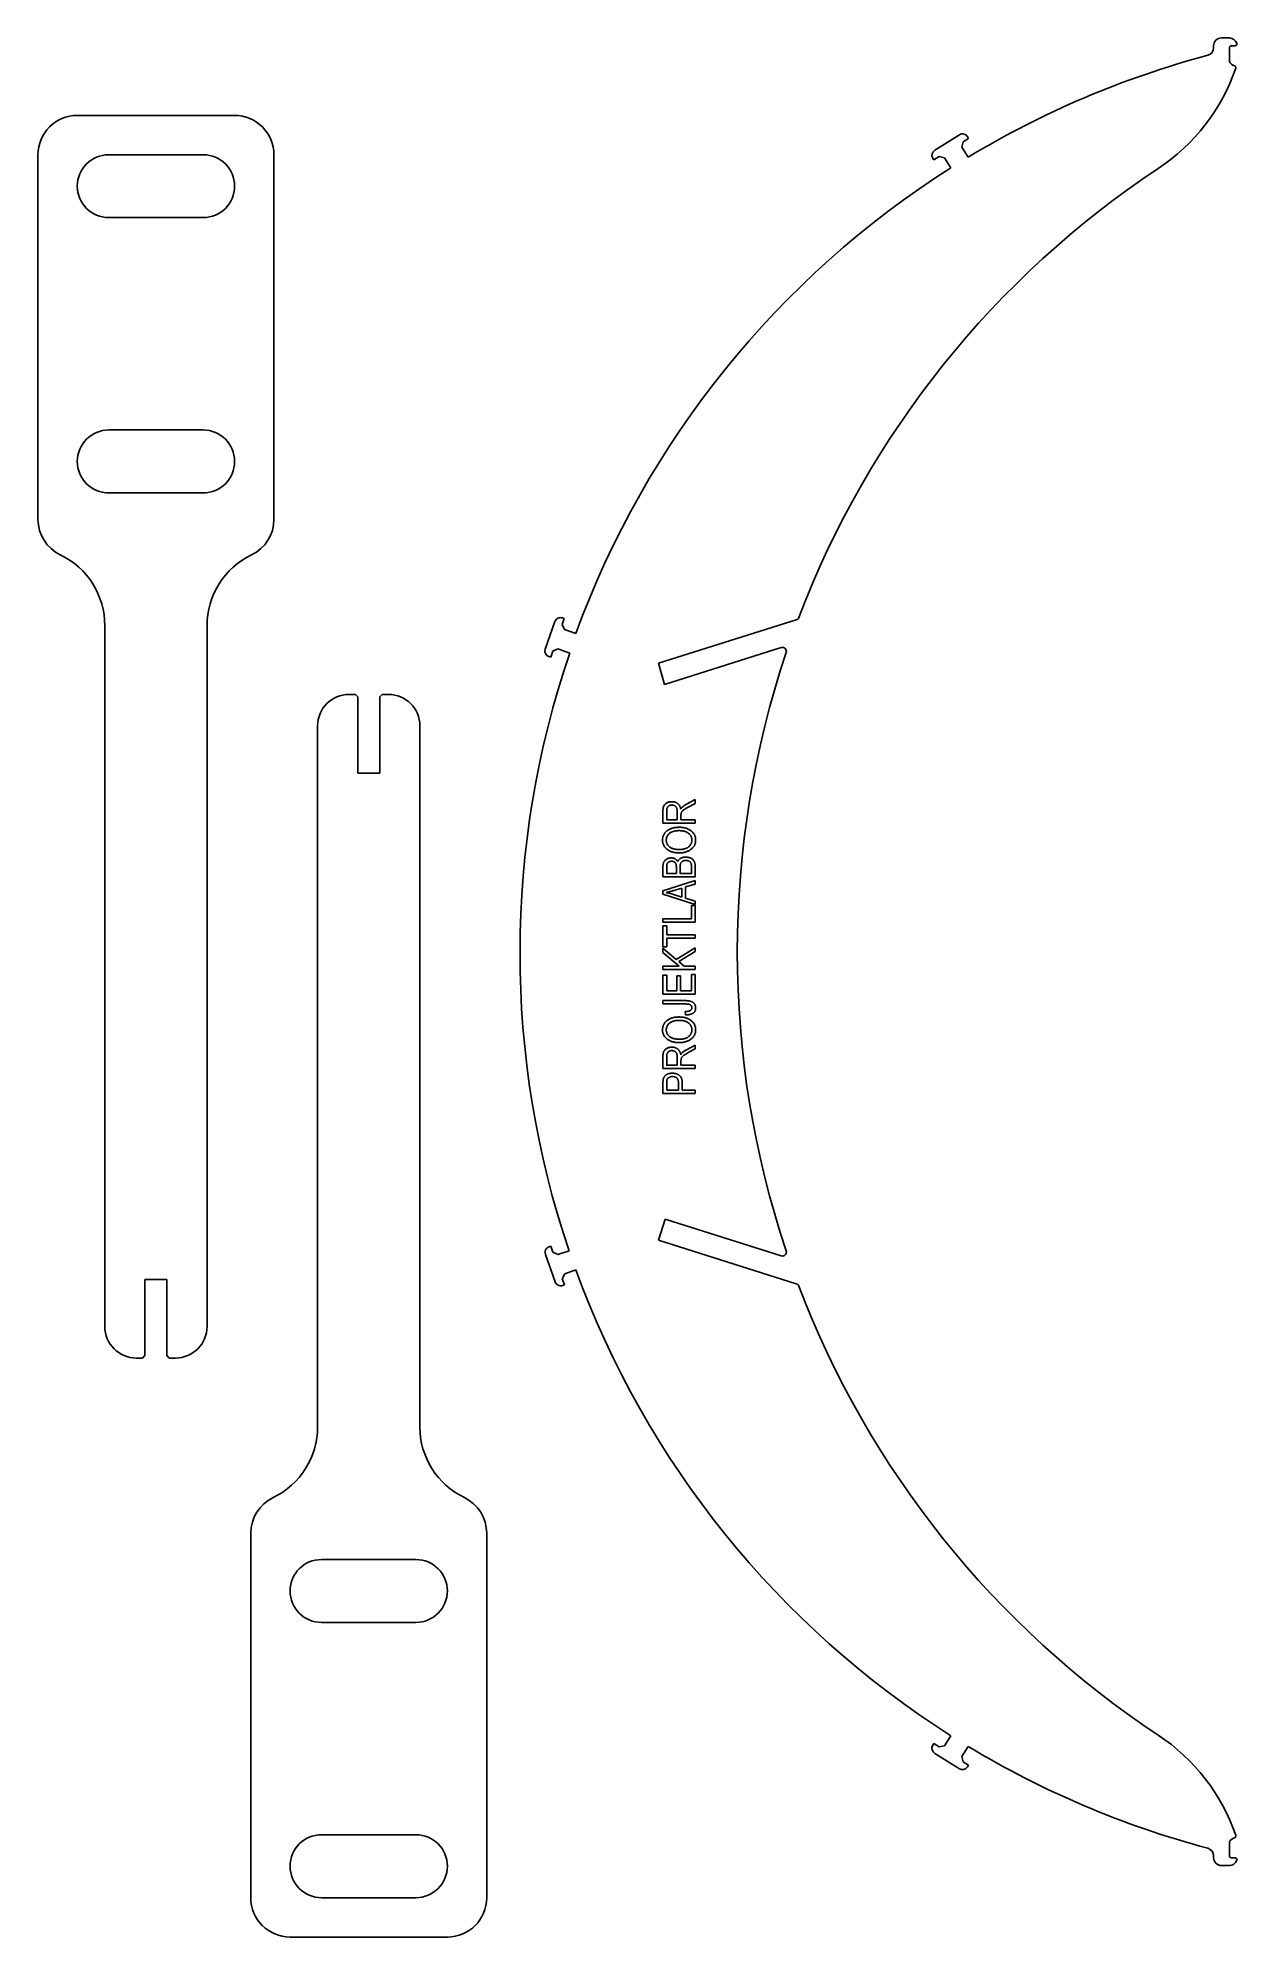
# Model space of a CAD drawing. Extents: x 18 to 170, y 21 to 263.
import ezdxf

# ---------------------------------------------------------------- set-up
doc = ezdxf.new("R2010")
doc.units = 0
doc.layers.get('0').update_dxf_attribs({"linetype": 'CONTINUOUS'})

msp = doc.modelspace()

# ---------------------------------------------------------------- linework, layer by layer
at = {"color": 7}
for points in [[(167.210314, 261.512324), (167.210314, 261.282705)], [(169.210313, 262.512325), (168.210315, 262.512325)], [(169.210313, 259.512325), (169.210313, 261.262324)], [(169.460315, 261.512324), (169.91742, 261.512324)], [(42.720943, 252.669496), (22.72093, 252.669496)], [(134.88797, 250.203252), (131.741124, 248.257138)], [(135.209161, 248.638215), (135.371422, 249.326454)], [(135.371422, 249.326454), (136.051822, 249.747234)], [(136.051822, 249.747234), (135.920329, 249.959859)], [(17.72094, 247.669496), (17.72094, 201.301143)], [(38.720945, 247.669496), (26.720927, 247.669496)], [(47.720933, 201.301143), (47.720933, 247.669496)], [(131.497731, 247.224782), (131.629227, 247.012157)], [(131.629227, 247.012157), (132.309627, 247.432937)], [(132.309627, 247.432937), (132.99789, 247.270671)], [(132.99789, 247.270671), (133.786896, 245.994969)], [(135.999844, 247.359687), (135.209161, 248.638215)], [(26.720927, 239.669496), (38.720945, 239.669496)], [(38.720945, 212.669497), (26.720927, 212.669497)], [(26.720927, 204.669497), (38.720945, 204.669497)], [(84.376712, 187.926635), (84.64273, 188.68111)], [(84.64273, 188.68111), (84.406957, 188.764242)], [(96.641333, 183.010698), (114.140874, 188.521548)], [(26.220944, 187.782637), (26.220944, 98.669498)], [(39.220928, 98.669498), (39.220928, 187.782637)], [(83.450242, 188.306312), (82.219906, 184.81686)], [(84.681997, 187.288825), (84.376712, 187.926635)], [(86.107024, 186.786378), (84.681997, 187.288825)], [(82.677836, 183.860148), (82.913609, 183.777016)], [(82.913609, 183.777016), (83.179629, 184.531491)], [(83.179629, 184.531491), (83.81869, 184.837378)], [(83.81869, 184.837378), (85.344654, 184.3027)], [(96.641333, 183.010698), (97.38823, 180.312154), (112.236954, 184.999711)], [(57.277545, 179.048149), (58.077539, 179.048149)], [(58.077539, 179.048149), (58.377524, 178.748149)], [(58.377524, 178.748149), (58.377524, 169.048151)], [(61.17753, 178.748149), (61.477541, 179.048149)], [(61.17753, 169.048151), (61.17753, 178.748149)], [(61.477541, 179.048149), (62.277535, 179.048149)], [(53.277548, 85.93501), (53.277548, 175.048149)], [(66.277532, 175.048149), (66.277532, 85.93501)], [(58.377524, 169.048151), (61.17753, 169.048151)], [(97.183133, 162.686501), (97.183133, 164.195804)], [(97.663442, 164.225823), (97.663442, 163.113441), (98.997635, 163.113441)], [(100.169221, 165.073868), (101.292443, 165.675089)], [(101.292443, 165.189777), (100.413545, 164.715305)], [(101.292443, 165.675089), (101.292443, 165.189777)], [(101.292443, 162.686501), (97.183133, 162.686501)], [(98.997635, 163.113441), (98.997635, 164.114921)], [(99.477944, 163.657959), (99.477944, 163.113441)], [(99.477944, 163.113441), (101.292443, 163.113441)], [(101.292443, 163.113441), (101.292443, 162.686501)], [(97.183133, 155.855441), (97.183133, 157.129592)], [(97.663442, 156.981164), (97.663442, 156.282381), (98.8909, 156.282381), (98.8909, 157.0362)], [(99.371208, 157.069553), (99.371208, 156.282381), (100.812134, 156.282381)], [(100.812134, 156.282381), (100.812134, 157.129592)], [(101.292443, 157.120419), (101.292443, 155.855441)], [(101.292443, 155.855441), (97.183133, 155.855441)], [(97.183133, 154.061786), (101.292443, 155.37513)], [(101.292443, 154.931514), (100.064988, 154.572114)], [(100.064988, 154.572114), (100.064988, 153.136191)], [(101.292443, 155.37513), (101.292443, 154.931514)], [(97.183133, 153.645686), (97.183133, 154.061786)], [(101.292443, 152.333176), (97.183133, 153.645686)], [(98.388908, 153.663196), (99.584679, 153.27628)], [(99.584679, 154.431192), (98.455618, 154.087636)], [(99.584679, 153.27628), (99.584679, 154.431192)], [(100.064988, 153.136191), (101.292443, 152.777628)], [(100.812134, 150.518674), (100.812134, 152.22644)], [(100.812134, 152.22644), (101.292443, 152.22644)], [(101.292443, 152.777628), (101.292443, 152.333176)], [(101.292443, 152.22644), (101.292443, 150.091731)], [(97.183133, 150.518674), (100.812134, 150.518674)], [(97.183133, 150.091731), (97.183133, 150.518674)], [(101.292443, 150.091731), (97.183133, 150.091731)], [(97.183133, 149.611423), (97.663442, 149.611423)], [(97.183133, 146.943042), (97.183133, 149.611423)], [(97.663442, 149.611423), (97.663442, 148.490703)], [(97.663442, 148.490703), (101.292443, 148.490703)], [(97.663442, 148.063761), (97.663442, 146.943042)], [(101.292443, 148.063761), (97.663442, 148.063761)], [(101.292443, 148.490703), (101.292443, 148.063761)], [(97.663442, 146.943042), (97.183133, 146.943042)], [(97.183133, 146.7746), (98.85004, 145.355354)], [(97.183133, 146.230915), (97.183133, 146.7746)], [(99.230283, 144.488129), (97.183133, 146.230915)], [(98.85004, 145.355354), (101.292443, 146.836306)], [(101.292443, 146.345991), (99.186923, 145.0685)], [(99.186923, 145.0685), (99.868194, 144.488129)], [(101.292443, 146.836306), (101.292443, 146.345991)], [(97.183133, 144.488129), (99.230283, 144.488129)], [(97.183133, 144.061187), (97.183133, 144.488129)], [(101.292443, 144.061187), (97.183133, 144.061187)], [(97.183133, 143.367407), (97.663442, 143.367407)], [(97.183133, 140.912494), (97.183133, 143.367407)], [(97.663442, 143.367407), (97.663442, 141.339436)], [(98.944266, 143.260671), (99.424575, 143.260671)], [(98.944266, 141.339436), (98.944266, 143.260671)], [(99.424575, 143.260671), (99.424575, 141.339436)], [(99.868194, 144.488129), (101.292443, 144.488129)], [(100.812134, 141.339436), (100.812134, 143.420776)], [(100.812134, 143.420776), (101.292443, 143.420776)], [(101.292443, 144.488129), (101.292443, 144.061187)], [(101.292443, 143.420776), (101.292443, 140.912494)], [(101.292443, 140.912494), (97.183133, 140.912494)], [(97.183133, 140.111979), (99.972429, 140.111979)], [(97.183133, 139.685039), (97.183133, 140.111979)], [(97.663442, 141.339436), (98.944266, 141.339436)], [(99.424575, 141.339436), (100.812134, 141.339436)], [(100.004949, 139.685039), (97.183133, 139.685039)], [(100.064988, 138.297479), (100.011619, 138.724422)], [(97.183133, 131.466419), (97.183133, 132.975722)], [(97.663442, 133.005741), (97.663442, 131.893359), (98.997635, 131.893359)], [(98.997635, 131.893359), (98.997635, 132.894839)], [(100.169221, 133.853787), (101.292443, 134.455007)], [(101.292443, 133.969695), (100.413545, 133.495223)], [(101.292443, 134.455007), (101.292443, 133.969695)], [(101.292443, 131.466419), (97.183133, 131.466419)], [(99.477944, 132.437877), (99.477944, 131.893359)], [(99.477944, 131.893359), (101.292443, 131.893359)], [(101.292443, 131.893359), (101.292443, 131.466419)], [(97.183133, 128.317727), (97.183133, 129.583541)], [(101.292443, 128.317727), (97.183133, 128.317727)], [(97.663442, 129.630237), (97.663442, 128.744669)], [(97.663442, 128.744669), (99.157737, 128.744669)], [(99.157737, 128.744669), (99.157737, 129.638577)], [(99.638046, 129.611891), (99.638046, 128.744669)], [(99.638046, 128.744669), (101.292443, 128.744669)], [(101.292443, 128.744669), (101.292443, 128.317727)], [(96.641333, 109.63422), (97.483308, 112.304628)], [(112.234607, 107.653562), (97.483308, 112.304628)], [(82.925632, 108.876046), (82.689859, 108.792916)], [(83.191652, 108.12157), (82.925632, 108.876046)], [(96.641333, 109.63422), (114.144356, 104.115538)], [(82.231929, 107.836201), (83.462265, 104.346749)], [(83.829459, 107.816284), (83.191652, 108.12157)], [(85.244101, 108.315071), (83.829459, 107.816284)], [(31.32092, 104.669496), (34.120926, 104.669496)], [(31.32092, 94.969498), (31.32092, 104.669496)], [(34.120926, 104.669496), (34.120926, 94.969498)], [(84.388735, 104.726429), (84.694019, 105.364236)], [(84.654752, 103.971951), (84.388735, 104.726429)], [(84.41898, 103.888822), (84.654752, 103.971951)], [(84.694019, 105.364236), (86.108662, 105.863024)], [(30.220941, 94.669498), (31.020935, 94.669498)], [(31.020935, 94.669498), (31.32092, 94.969498)], [(34.120926, 94.969498), (34.420937, 94.669498)], [(34.420937, 94.669498), (35.220931, 94.669498)], [(44.777544, 26.048151), (44.777544, 72.416504)], [(74.777537, 72.416504), (74.777537, 26.048151)], [(53.777531, 69.04815), (65.777549, 69.04815)], [(65.777549, 61.04815), (53.777531, 61.04815)], [(133.806046, 46.643776), (133.003245, 45.376548)], [(131.630015, 45.637943), (131.498523, 45.425319)], [(132.305732, 45.220058), (131.630015, 45.637943)], [(131.741913, 44.392962), (134.888761, 42.446849)], [(133.003245, 45.376548), (132.305732, 45.220058)], [(135.209952, 44.011886), (135.998916, 45.287632)], [(135.372213, 43.323646), (135.209952, 44.011886)], [(136.05261, 42.902866), (135.372213, 43.323646)], [(135.921118, 42.690242), (136.05261, 42.902866)], [(53.777531, 34.048151), (65.777549, 34.048151)], [(169.210313, 31.383522), (169.210313, 33.133516)], [(167.210314, 31.363255), (167.210314, 31.133517)], [(168.210315, 30.133524), (169.210313, 30.133524)], [(169.91742, 31.133517), (169.460315, 31.133517)], [(65.777549, 26.048151), (53.777531, 26.048151)], [(69.777546, 21.048151), (49.777534, 21.048151)]]:
    msp.add_lwpolyline(points, dxfattribs=at)
for points in [[(166.468674, 260.316659), (166.906083, 260.433639), (167.210313, 260.829924), (167.210314, 261.282705)], [(167.503207, 262.219431), (167.315671, 262.031895), (167.210314, 261.777541), (167.210314, 261.512324)], [(168.210315, 262.512325), (167.945098, 262.512325), (167.690744, 262.406968), (167.503207, 262.219431)], [(170.153124, 261.845657), (170.011863, 262.245204), (169.634097, 262.512325), (169.210313, 262.512325)], [(169.283537, 261.439101), (169.236652, 261.392217), (169.210313, 261.328629), (169.210313, 261.262324)], [(169.460315, 261.512324), (169.39401, 261.512324), (169.330421, 261.485986), (169.283537, 261.439101)], [(169.91742, 261.512324), (169.998578, 261.512323), (170.074687, 261.55172), (170.121545, 261.617985)], [(170.121545, 261.617985), (170.168402, 261.684251), (170.180176, 261.769139), (170.153124, 261.845657)], [(166.468674, 260.316659), (155.753924, 257.451098), (145.496698, 253.089179), (135.999844, 247.359687)], [(160.162671, 245.922277), (164.761818, 248.965905), (168.22546, 253.444907), (170.014239, 258.661812)], [(169.210313, 259.512325), (169.335704, 259.253112), (169.566749, 259.060531), (169.844307, 258.983876)], [(169.998863, 258.859562), (169.96669, 258.920538), (169.910763, 258.965522), (169.844307, 258.983876)], [(170.014239, 258.661812), (170.0366, 258.727028), (170.031036, 258.798585), (169.998863, 258.859562)], [(22.72093, 252.669496), (19.95951, 252.669491), (17.720939, 250.430916), (17.72094, 247.669496)], [(47.720933, 247.669496), (47.720933, 250.430916), (45.482363, 252.669491), (42.720943, 252.669496)], [(135.454558, 250.295365), (135.260953, 250.34101), (135.057145, 250.307876), (134.88797, 250.203252)], [(135.920329, 249.959859), (135.815706, 250.129034), (135.648163, 250.249719), (135.454558, 250.295365)], [(26.720927, 247.669496), (24.511788, 247.669496), (22.720927, 245.878635), (22.720927, 243.669496)], [(42.720945, 243.669496), (42.720945, 245.878635), (40.930084, 247.669496), (38.720945, 247.669496)], [(131.741124, 248.257138), (131.388836, 248.039272), (131.279865, 247.57707), (131.497731, 247.224782)], [(133.786896, 245.994969), (111.797396, 232.058742), (95.033817, 211.241826), (86.107024, 186.786378)], [(160.162671, 245.922277), (139.331143, 232.13637), (123.346483, 212.16574), (114.457967, 188.820545)], [(22.720927, 243.669496), (22.720927, 241.460357), (24.511788, 239.669496), (26.720927, 239.669496)], [(38.720945, 239.669496), (40.930084, 239.669496), (42.720945, 241.460357), (42.720945, 243.669496)], [(26.720927, 212.669497), (24.51219, 212.668929), (22.721956, 210.878234), (22.721956, 208.669497)], [(42.719917, 208.669497), (42.719917, 210.878234), (40.929683, 212.668929), (38.720945, 212.669497)], [(22.721956, 208.669497), (22.721956, 206.460759), (24.51219, 204.670065), (26.720927, 204.669497)], [(38.720945, 204.669497), (40.929683, 204.670065), (42.719917, 206.460759), (42.719917, 208.669497)], [(17.72094, 201.301143), (17.720937, 199.37941), (18.82233, 197.627731), (20.554257, 196.794974)], [(44.887589, 196.794974), (46.619526, 197.627723), (47.720931, 199.379404), (47.720933, 201.301143)], [(26.220944, 187.782637), (26.22094, 191.626114), (24.018132, 195.129475), (20.554257, 196.794974)], [(44.887589, 196.794974), (41.423725, 195.129468), (39.220927, 191.626108), (39.220928, 187.782637)], [(83.833759, 188.733419), (83.65434, 188.647541), (83.516385, 188.493906), (83.450242, 188.306312)], [(84.406957, 188.764242), (84.219363, 188.830385), (84.013178, 188.819298), (83.833759, 188.733419)], [(114.140874, 188.521548), (114.286733, 188.56748), (114.403553, 188.677634), (114.457967, 188.820545)], [(85.344654, 184.3027), (76.933737, 159.677415), (76.898386, 132.962529), (85.244101, 108.315071)], [(82.219906, 184.81686), (82.082171, 184.426217), (82.287194, 183.997883), (82.677836, 183.860148)], [(112.861434, 184.363652), (104.568861, 159.683741), (104.568025, 132.970072), (112.859053, 108.289642)], [(112.744259, 184.873196), (112.612434, 185.007465), (112.41639, 185.056356), (112.236954, 184.999711)], [(112.861434, 184.363652), (112.921365, 184.542018), (112.876084, 184.738927), (112.744259, 184.873196)], [(53.277548, 175.048149), (53.277548, 177.257287), (55.068407, 179.048148), (57.277545, 179.048149)], [(62.277535, 179.048149), (64.486673, 179.048148), (66.277532, 177.257287), (66.277532, 175.048149)], [(97.183133, 164.195804), (97.183353, 164.233893), (97.183662, 164.271983), (97.184721, 164.310045)], [(97.184721, 164.310045), (97.185779, 164.345656), (97.187896, 164.381242), (97.190568, 164.416781)], [(97.190568, 164.416781), (97.192949, 164.44991), (97.196045, 164.482996), (97.199749, 164.51601)], [(97.199749, 164.51601), (97.203189, 164.546681), (97.207184, 164.577293), (97.212264, 164.607736)], [(97.212264, 164.607736), (97.21692, 164.6357), (97.222477, 164.663524), (97.228933, 164.691122)], [(97.228933, 164.691122), (97.234833, 164.716337), (97.241527, 164.741353), (97.248935, 164.766171)], [(97.248935, 164.766171), (97.255841, 164.789269), (97.263381, 164.812169), (97.272298, 164.834548)], [(97.272298, 164.834548), (97.28042, 164.855), (97.289681, 164.875018), (97.299814, 164.894587)], [(97.299814, 164.894587), (97.319288, 164.932224), (97.341936, 164.968226), (97.367357, 165.002156)], [(97.367357, 165.002156), (97.393472, 165.037028), (97.422536, 165.069709), (97.45408, 165.099718)], [(97.45408, 165.099718), (97.487314, 165.131336), (97.523316, 165.159985), (97.560815, 165.186441)], [(97.560815, 165.186441), (97.601138, 165.214891), (97.643193, 165.24081), (97.68673, 165.263993)], [(97.66594, 164.316726), (97.664352, 164.286461), (97.663823, 164.256147), (97.663558, 164.225834)], [(97.674274, 164.401782), (97.670252, 164.373577), (97.667527, 164.345174), (97.66594, 164.316726)], [(97.688456, 164.480998), (97.682979, 164.454725), (97.678057, 164.428338), (97.674274, 164.401782)], [(97.68673, 165.263993), (97.732223, 165.288202), (97.779332, 165.309451), (97.827653, 165.327366)], [(97.706791, 164.555214), (97.699356, 164.530846), (97.693641, 164.505964), (97.688456, 164.480998)], [(97.731821, 164.622757), (97.722322, 164.600664), (97.713803, 164.578172), (97.706791, 164.555214)], [(97.76184, 164.684463), (97.750754, 164.66446), (97.740859, 164.643794), (97.731821, 164.622757)], [(97.797697, 164.741165), (97.784626, 164.722989), (97.772667, 164.704034), (97.76184, 164.684463)], [(97.838556, 164.791198), (97.823898, 164.775429), (97.81028, 164.758662), (97.797697, 164.741165)], [(97.827653, 165.327366), (97.877159, 165.345728), (97.927933, 165.360584), (97.979418, 165.372395)], [(97.884419, 164.835394), (97.868465, 164.821345), (97.853005, 164.806753), (97.838556, 164.791198)], [(97.933616, 164.874584), (97.916418, 164.862599), (97.900175, 164.849264), (97.884419, 164.835394)], [(97.987818, 164.907107), (97.969139, 164.897291), (97.950898, 164.886628), (97.933616, 164.874584)], [(97.979418, 165.372395), (98.033009, 165.384698), (98.087373, 165.393668), (98.142023, 165.399078)], [(98.045355, 164.93379), (98.025723, 164.925985), (98.006551, 164.916963), (97.987818, 164.907107)], [(98.107894, 164.954639), (98.086701, 164.948739), (98.065773, 164.941913), (98.045355, 164.93379)], [(98.17377, 164.969641), (98.151572, 164.965805), (98.129606, 164.960698), (98.107894, 164.954639)], [(98.142023, 165.399078), (98.199625, 165.404767), (98.257548, 165.406513), (98.315468, 165.408259)], [(98.243816, 164.977976), (98.220347, 164.976388), (98.196942, 164.973636), (98.17377, 164.969641)], [(98.318029, 164.981309), (98.293264, 164.980516), (98.268523, 164.979722), (98.243816, 164.977976)], [(98.315529, 165.408252), (98.353912, 165.407458), (98.392295, 165.406399), (98.430604, 165.404071)], [(98.420595, 164.975475), (98.386627, 164.97955), (98.352327, 164.980423), (98.318026, 164.981322)], [(98.516488, 164.956293), (98.484957, 164.964839), (98.452927, 164.971586), (98.420595, 164.975475)], [(98.430604, 165.404071), (98.467122, 165.401954), (98.503576, 165.398277), (98.53984, 165.393223)], [(98.606546, 164.92544), (98.577405, 164.938008), (98.547182, 164.947982), (98.516488, 164.956293)], [(98.53984, 165.393223), (98.574852, 165.388355), (98.609684, 165.382137), (98.644072, 165.374041)], [(98.689933, 164.881246), (98.663263, 164.898021), (98.635436, 164.912991), (98.606546, 164.92544)], [(98.644072, 165.374041), (98.676963, 165.366315), (98.709446, 165.356896), (98.741635, 165.346524)], [(98.764148, 164.827044), (98.740786, 164.846888), (98.715904, 164.864914), (98.689933, 164.881246)], [(98.741635, 165.346524), (98.773218, 165.336364), (98.804521, 165.325305), (98.83503, 165.312335)], [(98.827521, 164.764504), (98.807995, 164.786915), (98.786786, 164.807822), (98.764148, 164.827044)], [(98.88089, 164.692792), (98.864989, 164.718033), (98.847114, 164.742012), (98.827521, 164.764504)], [(98.83503, 165.312335), (98.864658, 165.299741), (98.893537, 165.285371), (98.921753, 165.269808)], [(98.923417, 164.611906), (98.911352, 164.639896), (98.897144, 164.666995), (98.88089, 164.692792)], [(98.921753, 165.269808), (98.94974, 165.254357), (98.977074, 165.237765), (99.003472, 165.219776)], [(98.955937, 164.517677), (98.947232, 164.549774), (98.936596, 164.581373), (98.923417, 164.611906)], [(98.979299, 164.403438), (98.973611, 164.441909), (98.966123, 164.480136), (98.955937, 164.517677)], [(98.992634, 164.269186), (98.989989, 164.314086), (98.985861, 164.358927), (98.979299, 164.403438)], [(98.997635, 164.114921), (98.996577, 164.166369), (98.995518, 164.217817), (98.992634, 164.269186)], [(99.003472, 165.219776), (99.029692, 165.20189), (99.055015, 165.182649), (99.079354, 165.162239)], [(99.079354, 165.162239), (99.103775, 165.141761), (99.127228, 165.120091), (99.149397, 165.097197)], [(99.149397, 165.097197), (99.171464, 165.074416), (99.192273, 165.050392), (99.21194, 165.025484)], [(99.21194, 165.025484), (99.232074, 164.999978), (99.251011, 164.973544), (99.268642, 164.946265)], [(99.268642, 164.946265), (99.286634, 164.918434), (99.303255, 164.889726), (99.318673, 164.860379)], [(99.318673, 164.860379), (99.334521, 164.830198), (99.349105, 164.799339), (99.362035, 164.767817)], [(99.362035, 164.767817), (99.375476, 164.735038), (99.387144, 164.701539), (99.397891, 164.667754)], [(99.397891, 164.667754), (99.40911, 164.632512), (99.419323, 164.596954), (99.427911, 164.561019)], [(99.427911, 164.561019), (99.43688, 164.523493), (99.444077, 164.485552), (99.451247, 164.447613)], [(99.451258, 164.447634), (99.466762, 164.475638), (99.482246, 164.503641), (99.49879, 164.53102)], [(99.49879, 164.53102), (99.513739, 164.555759), (99.529545, 164.579992), (99.54632, 164.603566)], [(99.54632, 164.603566), (99.561481, 164.624865), (99.577443, 164.645648), (99.594686, 164.665272)], [(99.594686, 164.665272), (99.610111, 164.682841), (99.626584, 164.699491), (99.643049, 164.716139)], [(99.670566, 164.229993), (99.649743, 164.208165), (99.629788, 164.185488), (99.611363, 164.161617)], [(99.643049, 164.716139), (99.683242, 164.749439), (99.723437, 164.782739), (99.764794, 164.814537)], [(99.742278, 164.299205), (99.717487, 164.27706), (99.693508, 164.254046), (99.670566, 164.229993)], [(99.786474, 164.336729), (99.771393, 164.324664), (99.756698, 164.31207), (99.742278, 164.299205)], [(99.764794, 164.814537), (99.806617, 164.846692), (99.849628, 164.877309), (99.89321, 164.907096)], [(99.842344, 164.378422), (99.823347, 164.365034), (99.804617, 164.351246), (99.786474, 164.336729)], [(99.909053, 164.423451), (99.886617, 164.408767), (99.864286, 164.393868), (99.842344, 164.378422)], [(99.89321, 164.907096), (99.937215, 164.937169), (99.981803, 164.966395), (100.027462, 164.993819)], [(99.987436, 164.473484), (99.961084, 164.457159), (99.934988, 164.440429), (99.909053, 164.423451)], [(100.077495, 164.527684), (100.047293, 164.50993), (100.017215, 164.491947), (99.987436, 164.473484)], [(100.027462, 164.993819), (100.073973, 165.021751), (100.121598, 165.04781), (100.169221, 165.073868)], [(100.178394, 164.586056), (100.14463, 164.566821), (100.110989, 164.547385), (100.077495, 164.527684)], [(100.290133, 164.648596), (100.252715, 164.628064), (100.215483, 164.60718), (100.178394, 164.586056)], [(100.413545, 164.715305), (100.372333, 164.693212), (100.331124, 164.671099), (100.290133, 164.648596)], [(97.780999, 161.752567), (97.814122, 161.775692), (97.848108, 161.79761), (97.882731, 161.818443)], [(97.882731, 161.818443), (97.918249, 161.839821), (97.954433, 161.860051), (97.991134, 161.879316)], [(97.991134, 161.879316), (98.029226, 161.899318), (98.067871, 161.918244), (98.107042, 161.936019)], [(98.107042, 161.936019), (98.147098, 161.954195), (98.187706, 161.97115), (98.228788, 161.986885)], [(98.228788, 161.986885), (98.270827, 162.002971), (98.313364, 162.017801), (98.35637, 162.031078)], [(98.35637, 162.031078), (98.400441, 162.044678), (98.445005, 162.05669), (98.489789, 162.067768)], [(98.489789, 162.067768), (98.535953, 162.079198), (98.58235, 162.089675), (98.629044, 162.098624)], [(98.629044, 162.098624), (98.676886, 162.107778), (98.725037, 162.115319), (98.773305, 162.12196)], [(98.773305, 162.12196), (98.823489, 162.128892), (98.873794, 162.134871), (98.924234, 162.139475)], [(98.924234, 162.139475), (98.976106, 162.144211), (99.02812, 162.147492), (99.080169, 162.149476)], [(99.080169, 162.149476), (99.134067, 162.151593), (99.188003, 162.152175), (99.241938, 162.15281)], [(99.241957, 162.152823), (99.315651, 162.151501), (99.389343, 162.150151), (99.462934, 162.146156)], [(99.462934, 162.146156), (99.533448, 162.142346), (99.60387, 162.136075), (99.673902, 162.126974)], [(99.481291, 163.770531), (99.479174, 163.733045), (99.478539, 163.6955), (99.477957, 163.657959)], [(99.491292, 163.868927), (99.486344, 163.83633), (99.483196, 163.803453), (99.481291, 163.770531)], [(99.508807, 163.954816), (99.501505, 163.926484), (99.495684, 163.897817), (99.491292, 163.868927)], [(99.532144, 164.027362), (99.522592, 164.003814), (99.515131, 163.979449), (99.508807, 163.954816)], [(99.5655, 164.094071), (99.552853, 164.07264), (99.541502, 164.050399), (99.532144, 164.027362)], [(99.611363, 164.161617), (99.59472, 164.140053), (99.579343, 164.117543), (99.5655, 164.094071)], [(99.673902, 162.126974), (99.740977, 162.118242), (99.807691, 162.106918), (99.87403, 162.09362)], [(99.87403, 162.09362), (99.937917, 162.080814), (100.001451, 162.066225), (100.064155, 162.048591)], [(100.064155, 162.048591), (100.124744, 162.031552), (100.184556, 162.011668), (100.243436, 161.989385)], [(100.243436, 161.989385), (100.300525, 161.967769), (100.356741, 161.943916), (100.411878, 161.917672)], [(100.411878, 161.917672), (100.466036, 161.891902), (100.519151, 161.863816), (100.570313, 161.832617)], [(100.570313, 161.832617), (100.62078, 161.801843), (100.669344, 161.768032), (100.717908, 161.734221)], [(97.129767, 160.527612), (97.13056, 160.564892), (97.131354, 160.602172), (97.133921, 160.639351)], [(97.138104, 160.357499), (97.132521, 160.413961), (97.131145, 160.470785), (97.129769, 160.52761)], [(97.133921, 160.639351), (97.136302, 160.675602), (97.140456, 160.711757), (97.145589, 160.747754)], [(97.16479, 160.19406), (97.15291, 160.248048), (97.143517, 160.3026), (97.138104, 160.357499)], [(97.145589, 160.747754), (97.150722, 160.783557), (97.156913, 160.819204), (97.164771, 160.854489)], [(97.164771, 160.854489), (97.172523, 160.889303), (97.181863, 160.923762), (97.192288, 160.957888)], [(97.20815, 160.037295), (97.190528, 160.08856), (97.176452, 160.141038), (97.16479, 160.19406)], [(97.192288, 160.957888), (97.202765, 160.992205), (97.214328, 161.026185), (97.227311, 161.059621)], [(97.269856, 159.888866), (97.246493, 159.937147), (97.225578, 159.986629), (97.20815, 160.037295)], [(97.227311, 161.059621), (97.240381, 161.093273), (97.254904, 161.12637), (97.270671, 161.15885)], [(97.348238, 159.747107), (97.319415, 159.792777), (97.293396, 159.840212), (97.269856, 159.888866)], [(97.270671, 161.15885), (97.286466, 161.19141), (97.303534, 161.223348), (97.321537, 161.254746)], [(97.321537, 161.254746), (97.339925, 161.286808), (97.35929, 161.318306), (97.379909, 161.348974)], [(97.444967, 159.612019), (97.410326, 159.655281), (97.377806, 159.700266), (97.348238, 159.747107)], [(97.379909, 161.348974), (97.400652, 161.379843), (97.422682, 161.409871), (97.445785, 161.439031)], [(97.558376, 159.484437), (97.518395, 159.524947), (97.480562, 159.567574), (97.444967, 159.612019)], [(97.445785, 161.439031), (97.469174, 161.468553), (97.493677, 161.497186), (97.519165, 161.52492)], [(97.519165, 161.52492), (97.544829, 161.55286), (97.57151, 161.579887), (97.599217, 161.605805)], [(97.690125, 159.364361), (97.644215, 159.402138), (97.600124, 159.442133), (97.558376, 159.484437)], [(97.599217, 161.605805), (97.627424, 161.632184), (97.656708, 161.657428), (97.686773, 161.681688)], [(97.610075, 160.530946), (97.611398, 160.488076), (97.612721, 160.445203), (97.616743, 160.402531)], [(97.621749, 160.691051), (97.614499, 160.638063), (97.612277, 160.584506), (97.610081, 160.530946)], [(97.616743, 160.402531), (97.620632, 160.361086), (97.627062, 160.319835), (97.635925, 160.279118)], [(97.656772, 160.845316), (97.640897, 160.794926), (97.628887, 160.743266), (97.621749, 160.691051)], [(97.635925, 160.279118), (97.644498, 160.239611), (97.655372, 160.200611), (97.668445, 160.162376)], [(97.715978, 160.992911), (97.692535, 160.945342), (97.672718, 160.895971), (97.656772, 160.845316)], [(97.668445, 160.162376), (97.681357, 160.124612), (97.696457, 160.087594), (97.713475, 160.051474)], [(97.686773, 161.681688), (97.717369, 161.706373), (97.748775, 161.730056), (97.780999, 161.752567)], [(97.713475, 160.051474), (97.73062, 160.015101), (97.749696, 159.979637), (97.771011, 159.945571)], [(97.79853, 161.133836), (97.767915, 161.088725), (97.740044, 161.041767), (97.715978, 160.992911)], [(97.771011, 159.945571), (97.792574, 159.911101), (97.816427, 159.878066), (97.84189, 159.846339)], [(97.900262, 161.263919), (97.863245, 161.223168), (97.829484, 161.179448), (97.79853, 161.133836)], [(97.84189, 159.846339), (97.868269, 159.813462), (97.896402, 159.781993), (97.926112, 159.752113)], [(98.017838, 161.375658), (97.976116, 161.341103), (97.936619, 161.303945), (97.900262, 161.263919)], [(97.926112, 159.752113), (97.95678, 159.721266), (97.989141, 159.692111), (98.022841, 159.664557)], [(98.151257, 161.47072), (98.104378, 161.442801), (98.059973, 161.410556), (98.017838, 161.375658)], [(98.022841, 159.664557), (98.057994, 159.635813), (98.094607, 159.608812), (98.132911, 159.584505)], [(98.132911, 159.584505), (98.172826, 159.559184), (98.214577, 159.536769), (98.257159, 159.516129)], [(98.300519, 161.547436), (98.249899, 161.523385), (98.199279, 161.499319), (98.151257, 161.47072)], [(98.257159, 159.516129), (98.30236, 159.494221), (98.348501, 159.47429), (98.395581, 159.456923)], [(98.404751, 161.589245), (98.369739, 161.576016), (98.335129, 161.561789), (98.300519, 161.547552)], [(98.395581, 159.456923), (98.445312, 159.438587), (98.496094, 159.423083), (98.547343, 159.409393)], [(98.512323, 161.625935), (98.476062, 161.614955), (98.4402, 161.602625), (98.404751, 161.589245)], [(98.623226, 161.655954), (98.586044, 161.646721), (98.548978, 161.637037), (98.512323, 161.625935)], [(98.547343, 159.409393), (98.602432, 159.394682), (98.658058, 159.382049), (98.714118, 159.371867)], [(98.737468, 161.681804), (98.699156, 161.674317), (98.66113, 161.665374), (98.623226, 161.655954)], [(98.714118, 159.371867), (98.774062, 159.360993), (98.834496, 159.352897), (98.895067, 159.346018)], [(98.855043, 161.700987), (98.815692, 161.695563), (98.776433, 161.689424), (98.737468, 161.681804)], [(98.976789, 161.715168), (98.936106, 161.711358), (98.895527, 161.706569), (98.855043, 161.700987)], [(99.101034, 161.723503), (99.059558, 161.721915), (99.018119, 161.719031), (98.976789, 161.715168)], [(99.22945, 161.725884), (99.186632, 161.725355), (99.143812, 161.72509), (99.101034, 161.723503)], [(99.424575, 161.72087), (99.359625, 161.724415), (99.294537, 161.72513), (99.22945, 161.725871)], [(99.608026, 161.704201), (99.54705, 161.711689), (99.485873, 161.717536), (99.424575, 161.72087)], [(99.778971, 161.677518), (99.722392, 161.688683), (99.665298, 161.697177), (99.608026, 161.704201)], [(99.649719, 159.346034), (99.703422, 159.353098), (99.75686, 159.362226), (99.809824, 159.373553)], [(99.937406, 161.639161), (99.885127, 161.654057), (99.832276, 161.666988), (99.778971, 161.677518)], [(99.809824, 159.373553), (99.860333, 159.384348), (99.910413, 159.397127), (99.959919, 159.411909)], [(100.084165, 161.590796), (100.036006, 161.609131), (99.986962, 161.625033), (99.937406, 161.639161)], [(99.959919, 159.411909), (100.007028, 159.425959), (100.053616, 159.441836), (100.099175, 159.460275)], [(100.21842, 161.53159), (100.174827, 161.553815), (100.129896, 161.573391), (100.084165, 161.590796)], [(100.099175, 159.460275), (100.142987, 159.478002), (100.185847, 159.498116), (100.227593, 159.520312)], [(100.340165, 161.460713), (100.300893, 161.48651), (100.260272, 161.510262), (100.21842, 161.53159)], [(100.227593, 159.520312), (100.26823, 159.541928), (100.307815, 159.565505), (100.346002, 159.591191)], [(100.450235, 161.379827), (100.415056, 161.408754), (100.378244, 161.435697), (100.340165, 161.460713)], [(100.346002, 159.591191), (100.383565, 159.616459), (100.419776, 159.643759), (100.454404, 159.67291)], [(100.547797, 161.290602), (100.516809, 161.321971), (100.484286, 161.351829), (100.450235, 161.379827)], [(100.454404, 159.67291), (100.488118, 159.701292), (100.520333, 159.731428), (100.551133, 159.762969)], [(100.632019, 161.196376), (100.60564, 161.229248), (100.57742, 161.260617), (100.547797, 161.290602)], [(100.551133, 159.762969), (100.580457, 159.792997), (100.608498, 159.8243), (100.63452, 159.857195)], [(100.702898, 161.097144), (100.681203, 161.131534), (100.657467, 161.164655), (100.632019, 161.196376)], [(100.63452, 159.857195), (100.659628, 159.888953), (100.68288, 159.922198), (100.704565, 159.956427)], [(100.852166, 159.43274), (100.803713, 159.390769), (100.752473, 159.352135), (100.701234, 159.313498)], [(100.761268, 160.992078), (100.743726, 161.028125), (100.72429, 161.063251), (100.702898, 161.097144)], [(100.704565, 159.956427), (100.725758, 159.989886), (100.74548, 160.024288), (100.762935, 160.059826)], [(100.717908, 161.734221), (100.767703, 161.695219), (100.8175, 161.656214), (100.864667, 161.614145)], [(100.807131, 160.882839), (100.794061, 160.920114), (100.778569, 160.956544), (100.761268, 160.992078)], [(100.762935, 160.059826), (100.780186, 160.09496), (100.795241, 160.131211), (100.807964, 160.168229)], [(100.839651, 160.767767), (100.831079, 160.806735), (100.820336, 160.845218), (100.807131, 160.882839)], [(100.807964, 160.168229), (100.820717, 160.205366), (100.831168, 160.243275), (100.839651, 160.281637)], [(100.858833, 160.646855), (100.854917, 160.687466), (100.848435, 160.72787), (100.839651, 160.767767)], [(100.839651, 160.281637), (100.84825, 160.320446), (100.854865, 160.359716), (100.858833, 160.399213)], [(100.983084, 159.561156), (100.942018, 159.515801), (100.898359, 159.472756), (100.852166, 159.43274)], [(100.865501, 160.521776), (100.864178, 160.56354), (100.862855, 160.605305), (100.858833, 160.646855)], [(100.858833, 160.399213), (100.862934, 160.439911), (100.864204, 160.48085), (100.865501, 160.521792)], [(100.864667, 161.614145), (100.909694, 161.573984), (100.952326, 161.531029), (100.992249, 161.485727)], [(101.093987, 159.698744), (101.059819, 159.650717), (101.022655, 159.604865), (100.983084, 159.561156)], [(100.992249, 161.485727), (101.031029, 161.441729), (101.067254, 161.395515), (101.100655, 161.347305)], [(101.184879, 159.845506), (101.157884, 159.79465), (101.127364, 159.74566), (101.093987, 159.698744)], [(101.100655, 161.347305), (101.133063, 161.300526), (101.162813, 161.251867), (101.189044, 161.201379)], [(101.254925, 160.001441), (101.234896, 159.948056), (101.211613, 159.895867), (101.184879, 159.845506)], [(101.189044, 161.201379), (101.215211, 161.150992), (101.237899, 161.098782), (101.25742, 161.045444)], [(101.305791, 160.16738), (101.292271, 160.111074), (101.275266, 160.055641), (101.254925, 160.001441)], [(101.25742, 161.045444), (101.277079, 160.991729), (101.293544, 160.936867), (101.306619, 160.881172)], [(101.335811, 160.341658), (101.329752, 160.283034), (101.319565, 160.224752), (101.305791, 160.16738)], [(101.306619, 160.881172), (101.320034, 160.824049), (101.329876, 160.766047), (101.335806, 160.707728)], [(101.335806, 160.707728), (101.34197, 160.647085), (101.343902, 160.586099), (101.345807, 160.525109)], [(101.345812, 160.525109), (101.34396, 160.463837), (101.342108, 160.402562), (101.335811, 160.341658)], [(97.183133, 157.129592), (97.183358, 157.161012), (97.183662, 157.192434), (97.184721, 157.223821)], [(97.184721, 157.223821), (97.185779, 157.2536), (97.187922, 157.28335), (97.190568, 157.313044)], [(97.190568, 157.313044), (97.192949, 157.341177), (97.196071, 157.36926), (97.199749, 157.397266)], [(97.199749, 157.397266), (97.203215, 157.423777), (97.207263, 157.45022), (97.212264, 157.476482)], [(97.212264, 157.476482), (97.217, 157.50138), (97.222609, 157.526137), (97.228933, 157.550698)], [(97.228933, 157.550698), (97.234859, 157.57369), (97.241447, 157.596542), (97.248935, 157.619074)], [(97.248935, 157.619074), (97.256158, 157.64077), (97.264254, 157.662188), (97.273118, 157.683283)], [(97.273118, 157.683283), (97.281558, 157.703365), (97.29066, 157.723138), (97.300635, 157.742487)], [(97.300635, 157.742487), (97.319976, 157.779999), (97.342484, 157.815882), (97.367344, 157.850056)], [(97.367344, 157.850056), (97.392691, 157.88488), (97.420438, 157.917932), (97.450733, 157.948454)], [(97.450733, 157.948454), (97.481832, 157.979789), (97.515598, 158.008456), (97.550796, 158.035177)], [(97.550796, 158.035177), (97.587866, 158.063315), (97.626525, 158.089292), (97.666704, 158.112726)], [(97.664384, 157.07204), (97.663855, 157.041748), (97.66359, 157.011448), (97.66359, 156.981148)], [(97.666765, 157.15626), (97.665707, 157.12819), (97.664913, 157.100121), (97.664384, 157.07204)], [(97.666704, 158.112726), (97.707746, 158.136671), (97.750381, 158.157941), (97.794286, 158.176099)], [(97.670945, 157.232976), (97.669093, 157.207443), (97.66777, 157.181856), (97.666765, 157.15626)], [(97.677613, 157.302188), (97.675232, 157.279143), (97.672718, 157.256079), (97.670945, 157.232976)], [(97.685127, 157.363894), (97.682005, 157.343415), (97.679809, 157.322799), (97.677613, 157.302188)], [(97.695128, 157.41893), (97.691451, 157.400648), (97.687932, 157.38232), (97.685127, 157.363894)], [(97.83772, 159.255123), (97.786642, 159.288891), (97.737417, 159.325449), (97.690125, 159.364361)], [(97.705976, 157.46646), (97.701637, 157.450797), (97.69833, 157.434874), (97.695128, 157.41893)], [(97.719311, 157.506486), (97.714258, 157.493336), (97.709733, 157.480007), (97.705976, 157.46646)], [(97.752667, 157.576532), (97.73965, 157.554148), (97.72859, 157.530651), (97.719311, 157.506486)], [(97.796861, 157.639071), (97.780324, 157.619598), (97.765523, 157.598617), (97.752667, 157.576532)], [(97.794286, 158.176099), (97.837929, 158.194144), (97.882829, 158.209111), (97.928538, 158.221128)], [(97.85273, 157.694107), (97.832595, 157.677386), (97.81381, 157.659013), (97.796861, 157.639071)], [(98.000325, 159.160063), (97.944466, 159.188784), (97.890118, 159.220486), (97.83772, 159.255123)], [(97.920276, 157.741637), (97.896595, 157.727535), (97.873926, 157.711726), (97.85273, 157.694107)], [(97.996991, 157.779997), (97.970533, 157.769069), (97.944863, 157.756263), (97.920276, 157.741637)], [(97.928538, 158.221128), (97.974573, 158.23322), (98.021426, 158.242348), (98.06863, 158.247812)], [(98.083714, 157.808347), (98.054144, 157.801123), (98.025127, 157.791625), (97.996991, 157.779997)], [(98.17794, 159.080011), (98.117496, 159.10385), (98.058102, 159.130356), (98.000325, 159.160063)], [(98.06863, 158.247812), (98.117578, 158.253474), (98.166902, 158.255246), (98.216225, 158.256993)], [(98.178773, 157.824195), (98.146793, 157.821047), (98.114945, 157.815967), (98.083714, 157.808347)], [(98.370565, 159.014135), (98.305406, 159.033158), (98.241101, 159.055114), (98.17794, 159.080011)], [(98.283842, 157.830042), (98.248766, 157.82872), (98.213693, 157.827661), (98.178773, 157.824195)], [(98.216299, 158.256985), (98.261699, 158.255662), (98.307102, 158.254207), (98.352218, 158.249471)], [(98.395581, 157.824198), (98.358505, 157.828193), (98.321172, 157.829119), (98.283842, 157.830045)], [(98.352218, 158.249471), (98.395703, 158.24492), (98.43892, 158.237247), (98.481467, 158.226954)], [(98.578196, 158.963269), (98.508344, 158.97745), (98.438986, 158.994169), (98.370565, 159.014135)], [(98.49481, 157.805862), (98.462248, 157.814514), (98.429019, 157.820599), (98.395581, 157.824198)], [(98.481467, 158.226954), (98.522785, 158.216953), (98.56347, 158.204438), (98.603213, 158.189431)], [(98.582366, 157.775009), (98.554156, 157.787788), (98.524766, 157.797896), (98.49481, 157.805862)], [(98.800841, 158.926579), (98.726215, 158.93613), (98.65193, 158.948301), (98.578196, 158.963269)], [(98.657415, 157.73248), (98.633788, 157.748937), (98.608581, 157.763127), (98.582366, 157.775009)], [(98.603213, 158.189431), (98.642913, 158.174429), (98.681675, 158.156901), (98.719121, 158.136896)], [(98.720788, 157.679114), (98.701368, 157.698772), (98.680119, 157.716676), (98.657415, 157.73248)], [(98.719121, 158.136896), (98.755819, 158.11729), (98.791255, 158.095306), (98.825024, 158.071022)], [(98.774157, 157.614904), (98.758018, 157.637659), (98.740346, 157.659288), (98.720788, 157.679114)], [(98.818351, 157.540691), (98.805915, 157.566621), (98.790855, 157.591364), (98.774157, 157.614904)], [(99.039328, 158.90491), (98.959622, 158.909275), (98.880038, 158.916445), (98.800841, 158.926579)], [(98.851707, 157.456469), (98.841547, 157.484981), (98.831387, 157.513492), (98.818351, 157.540691)], [(98.825024, 158.071022), (98.858382, 158.047025), (98.890111, 158.020796), (98.920083, 157.992637)], [(98.869336, 157.38309), (98.864653, 157.407775), (98.85825, 157.43212), (98.851821, 157.456469)], [(98.881004, 157.288861), (98.878305, 157.320439), (98.87521, 157.352028), (98.869336, 157.38309)], [(98.888518, 157.172955), (98.886931, 157.211621), (98.884311, 157.250235), (98.881004, 157.288861)], [(98.8909, 157.0362), (98.890635, 157.081809), (98.89037, 157.12742), (98.888518, 157.172955)], [(98.895067, 159.346018), (98.959689, 159.338689), (99.024464, 159.332736), (99.089361, 159.329349)], [(98.920083, 157.992637), (98.950227, 157.964316), (98.97859, 157.934045), (99.004305, 157.901745)], [(99.004305, 157.901745), (99.030605, 157.868695), (99.05415, 157.833522), (99.077685, 157.798345)], [(99.291989, 158.897395), (99.207725, 158.898718), (99.12346, 158.900306), (99.039328, 158.90491)], [(99.077685, 157.798356), (99.09737, 157.840589), (99.117071, 157.882822), (99.14106, 157.922602)], [(99.089361, 159.329349), (99.159034, 159.325724), (99.228847, 159.325036), (99.298662, 159.324348)], [(99.14106, 157.922602), (99.164846, 157.962035), (99.192845, 157.999061), (99.223613, 158.033507)], [(99.223613, 158.033507), (99.25459, 158.068189), (99.288372, 158.100261), (99.324512, 158.129403)], [(99.49462, 158.904063), (99.427168, 158.900015), (99.35958, 158.898692), (99.291989, 158.897395)], [(99.298662, 159.324338), (99.359008, 159.325661), (99.419357, 159.326719), (99.479611, 159.330185)], [(99.324512, 158.129403), (99.362519, 158.160052), (99.403133, 158.187463), (99.445421, 158.211955)], [(99.372002, 157.153773), (99.371208, 157.125716), (99.371208, 157.097633), (99.371208, 157.069551)], [(99.376182, 157.232156), (99.37433, 157.206041), (99.372822, 157.179922), (99.372002, 157.153773)], [(99.38203, 157.304702), (99.379648, 157.280545), (99.377823, 157.256365), (99.376182, 157.232156)], [(99.390364, 157.371411), (99.386951, 157.349265), (99.384226, 157.327006), (99.38203, 157.304702)], [(99.401212, 157.432284), (99.397243, 157.412043), (99.393513, 157.391779), (99.390364, 157.371411)], [(99.413727, 157.488153), (99.408726, 157.469738), (99.40489, 157.451024), (99.401212, 157.432284)], [(99.429575, 157.537352), (99.423675, 157.52116), (99.418225, 157.504777), (99.413727, 157.488153)], [(99.447091, 157.580712), (99.440661, 157.566504), (99.43492, 157.552008), (99.429575, 157.537352)], [(99.445421, 158.211955), (99.489591, 158.23754), (99.535586, 158.259935), (99.58301, 158.278665)], [(99.490451, 157.658264), (99.47402, 157.633552), (99.459301, 157.607692), (99.447091, 157.580712)], [(99.479611, 159.330185), (99.53647, 159.333413), (99.593241, 159.338572), (99.649719, 159.346034)], [(99.544653, 157.727474), (99.524704, 157.706016), (99.506723, 157.682707), (99.490451, 157.658264)], [(99.689745, 158.923245), (99.624957, 158.914461), (99.559851, 158.907979), (99.49462, 158.904063)], [(99.610529, 157.787513), (99.58714, 157.769098), (99.564886, 157.749236), (99.544653, 157.727474)], [(99.58301, 158.278665), (99.632582, 158.298244), (99.683716, 158.31382), (99.735608, 158.326197)], [(99.687245, 157.840046), (99.660506, 157.82433), (99.634913, 157.806714), (99.610529, 157.787513)], [(99.773968, 157.882575), (99.74403, 157.870696), (99.715018, 157.856382), (99.687245, 157.840046)], [(99.877367, 158.955768), (99.815298, 158.942459), (99.752669, 158.93177), (99.689745, 158.923245)], [(99.735608, 158.326197), (99.7908, 158.339373), (99.84685, 158.348898), (99.903216, 158.354547)], [(99.86986, 157.912595), (99.837259, 157.904684), (99.805112, 157.894947), (99.773968, 157.882575)], [(99.974929, 157.930931), (99.939586, 157.927253), (99.904468, 157.920956), (99.86986, 157.912595)], [(100.056648, 159.001631), (99.997477, 158.984115), (99.937686, 158.968701), (99.877367, 158.955768)], [(99.903216, 158.354547), (99.963846, 158.360606), (100.02484, 158.362167), (100.085835, 158.363728)], [(100.089168, 157.936778), (100.051002, 157.93572), (100.012836, 157.934926), (99.974929, 157.930931)], [(100.22926, 159.06), (100.172573, 159.038172), (100.114912, 159.018882), (100.056648, 159.001631)], [(100.085835, 158.36372), (100.147101, 158.362133), (100.208371, 158.360572), (100.269286, 158.354539)], [(100.211747, 157.930097), (100.171009, 157.93404), (100.130089, 157.935415), (100.089168, 157.936765)], [(100.324319, 157.911762), (100.287291, 157.920519), (100.249598, 157.926446), (100.211747, 157.930097)], [(100.394365, 159.131713), (100.340306, 159.105599), (100.285259, 159.081564), (100.22926, 159.06)], [(100.269286, 158.354539), (100.326751, 158.348851), (100.383904, 158.339246), (100.440228, 158.326189)], [(100.425218, 157.880075), (100.392423, 157.893093), (100.358657, 157.90365), (100.324319, 157.911762)], [(100.551133, 159.215935), (100.500294, 159.1854), (100.447811, 159.157536), (100.394365, 159.131713)], [(100.516111, 157.835879), (100.487012, 157.852945), (100.456561, 157.867637), (100.425218, 157.880075)], [(100.440228, 158.326189), (100.494518, 158.313621), (100.548038, 158.297858), (100.600333, 158.278657)], [(100.595329, 157.780012), (100.570697, 157.800941), (100.544019, 157.819504), (100.516111, 157.835879)], [(100.701229, 159.313498), (100.651752, 159.280076), (100.602275, 159.246653), (100.551133, 159.215935)], [(100.662039, 157.712467), (100.641666, 157.736782), (100.619465, 157.759523), (100.595329, 157.780012)], [(100.600333, 158.278657), (100.651178, 158.259977), (100.700864, 158.238064), (100.748761, 158.212781)], [(100.717072, 157.634084), (100.701277, 157.661797), (100.682592, 157.687935), (100.662039, 157.712467)], [(100.760435, 157.543192), (100.747047, 157.574069), (100.733672, 157.604946), (100.717072, 157.634084)], [(100.748761, 158.212781), (100.794698, 158.188545), (100.838992, 158.1612), (100.881347, 158.131062)], [(100.782951, 157.467309), (100.77676, 157.492921), (100.76861, 157.518059), (100.760435, 157.543192)], [(100.798799, 157.373083), (100.794989, 157.404754), (100.790412, 157.436385), (100.782951, 157.467309)], [(100.808801, 157.260511), (100.806684, 157.298108), (100.803297, 157.335624), (100.798799, 157.373083)], [(100.812134, 157.129592), (100.811605, 157.173267), (100.811076, 157.216945), (100.808801, 157.260511)], [(100.881347, 158.131062), (100.921296, 158.102635), (100.95952, 158.07171), (100.994752, 158.037669)], [(100.994752, 158.037669), (101.029048, 158.004533), (101.060507, 157.968441), (101.088978, 157.9301)], [(101.088978, 157.9301), (101.116945, 157.892444), (101.142025, 157.852619), (101.163194, 157.810858)], [(101.163194, 157.810858), (101.174095, 157.78932), (101.183964, 157.767289), (101.193214, 157.744982)], [(101.193214, 157.744982), (101.202977, 157.721407), (101.212026, 157.697526), (101.219897, 157.673269)], [(101.219897, 157.673269), (101.228178, 157.647737), (101.23511, 157.621784), (101.241566, 157.595717)], [(101.241566, 157.595717), (101.248366, 157.568343), (101.25461, 157.54085), (101.259902, 157.513164)], [(101.259902, 157.513164), (101.265617, 157.483319), (101.270221, 157.453255), (101.274084, 157.423108)], [(101.274084, 157.423108), (101.278132, 157.391496), (101.281333, 157.359793), (101.284085, 157.328046)], [(101.284085, 157.328046), (101.287022, 157.29446), (101.289429, 157.260823), (101.290752, 157.227147)], [(101.290752, 157.227147), (101.292075, 157.191598), (101.29234, 157.156006), (101.29234, 157.120411)], [(97.695128, 153.874151), (97.667083, 153.867378), (97.638994, 153.860763), (97.610909, 153.854149)], [(97.610909, 153.854151), (97.67633, 153.842139), (97.741751, 153.830127), (97.806867, 153.816628)], [(97.786021, 153.896667), (97.755763, 153.888994), (97.725468, 153.88148), (97.695128, 153.874151)], [(97.881916, 153.921697), (97.850029, 153.913071), (97.818046, 153.90479), (97.786021, 153.896667)], [(97.806867, 153.816628), (97.871899, 153.803161), (97.936627, 153.788193), (98.001159, 153.772432)], [(97.984482, 153.950047), (97.950285, 153.940628), (97.916156, 153.93097), (97.881916, 153.921697)], [(98.093721, 153.980067), (98.057375, 153.969827), (98.020889, 153.960064), (97.984482, 153.950047)], [(98.001159, 153.772432), (98.066206, 153.756557), (98.131056, 153.739846), (98.19545, 153.721566)], [(98.20796, 154.013423), (98.16992, 154.002151), (98.1319, 153.990827), (98.093721, 153.980067)], [(98.19545, 153.721566), (98.260244, 153.703177), (98.324575, 153.683186), (98.388908, 153.663196)], [(98.328872, 154.049279), (98.288597, 154.03724), (98.248269, 154.025361), (98.20796, 154.013423)], [(98.455618, 154.087636), (98.41339, 154.074777), (98.37116, 154.061945), (98.328872, 154.049279)], [(99.972429, 140.111979), (100.033034, 140.111185), (100.093642, 140.110127), (100.154211, 140.107825)], [(100.154211, 140.107825), (100.21016, 140.105708), (100.266074, 140.102242), (100.321819, 140.096977)], [(100.321819, 140.096977), (100.37314, 140.092135), (100.424316, 140.085785), (100.475251, 140.077795)], [(100.475251, 140.077795), (100.522228, 140.070439), (100.569001, 140.061734), (100.61534, 140.051109)], [(100.61534, 140.051109), (100.657739, 140.041399), (100.699774, 140.030074), (100.741255, 140.016922)], [(97.780999, 137.630383), (97.814122, 137.653534), (97.848108, 137.675428), (97.882731, 137.696259)], [(97.882731, 137.696259), (97.918249, 137.717637), (97.954433, 137.73787), (97.991134, 137.757132)], [(97.991134, 137.757132), (98.029226, 137.777134), (98.067871, 137.796062), (98.107042, 137.813834)], [(98.107042, 137.813834), (98.147098, 137.832011), (98.187706, 137.848968), (98.228788, 137.864701)], [(98.228788, 137.864701), (98.270827, 137.880787), (98.313364, 137.89562), (98.35637, 137.908897)], [(98.35637, 137.908897), (98.400441, 137.922496), (98.445005, 137.934482), (98.489789, 137.945586)], [(98.489789, 137.945586), (98.535953, 137.957016), (98.58235, 137.967494), (98.629044, 137.976439)], [(98.629044, 137.976439), (98.676886, 137.985594), (98.725037, 137.993135), (98.773305, 137.999802)], [(98.773305, 137.999802), (98.823489, 138.006734), (98.873794, 138.012714), (98.924234, 138.017317)], [(98.924234, 138.017317), (98.976106, 138.022054), (99.02812, 138.025334), (99.080169, 138.027319)], [(99.080169, 138.027319), (99.134067, 138.029435), (99.188003, 138.030017), (99.241938, 138.030652)], [(99.241957, 138.030642), (99.315651, 138.029319), (99.389343, 138.02797), (99.462934, 138.023974)], [(99.462934, 138.023974), (99.533448, 138.020164), (99.60387, 138.013894), (99.673902, 138.004792)], [(99.673902, 138.004792), (99.740977, 137.996061), (99.807691, 137.98471), (99.87403, 137.971436)], [(99.87403, 137.971436), (99.937917, 137.95863), (100.001451, 137.944044), (100.064155, 137.926407)], [(100.17756, 139.681716), (100.120082, 139.684097), (100.062514, 139.684626), (100.004949, 139.68505)], [(100.011619, 138.724422), (100.050833, 138.726009), (100.090047, 138.727676), (100.129194, 138.730269)], [(100.064155, 137.926407), (100.124744, 137.909367), (100.184556, 137.889484), (100.243436, 137.867203)], [(100.22509, 138.301639), (100.171755, 138.299257), (100.11837, 138.298384), (100.064988, 138.297458)], [(100.129194, 138.730269), (100.165376, 138.73265), (100.2015, 138.735878), (100.237597, 138.73945)], [(100.326822, 139.670868), (100.277142, 139.675869), (100.227384, 139.679546), (100.17756, 139.681716)], [(100.374352, 138.312487), (100.324724, 138.307327), (100.27493, 138.303861), (100.22509, 138.301639)], [(100.237597, 138.73945), (100.270749, 138.742731), (100.303878, 138.746303), (100.336829, 138.751118)], [(100.243436, 137.867203), (100.300525, 137.845587), (100.356741, 137.821735), (100.411878, 137.795491)], [(100.452738, 139.653353), (100.411172, 139.661449), (100.369023, 139.666635), (100.326822, 139.670868)], [(100.336829, 138.751118), (100.366444, 138.755457), (100.395913, 138.760802), (100.425218, 138.766967)], [(100.51361, 138.331669), (100.467433, 138.323679), (100.420969, 138.317329), (100.374352, 138.312487)], [(100.411878, 137.795491), (100.466036, 137.76972), (100.519151, 137.741632), (100.570313, 137.710435)], [(100.425218, 138.766967), (100.451819, 138.772549), (100.478283, 138.778794), (100.504437, 138.786149)], [(100.555303, 139.62917), (100.521246, 139.637901), (100.487192, 139.646632), (100.452738, 139.653353)], [(100.504437, 138.786149), (100.528038, 138.79279), (100.551401, 138.800304), (100.57448, 138.808665)], [(100.642026, 138.358352), (100.599523, 138.348007), (100.556692, 138.339117), (100.51361, 138.331669)], [(100.619494, 139.604153), (100.598803, 139.614049), (100.577044, 139.621616), (100.555287, 139.629183)], [(100.570313, 137.710435), (100.62078, 137.679659), (100.669344, 137.64585), (100.717908, 137.612039)], [(100.57448, 138.808665), (100.59488, 138.816047), (100.615075, 138.82409), (100.63452, 138.833695)], [(100.677866, 139.56913), (100.659345, 139.582333), (100.639938, 139.594372), (100.619494, 139.604153)], [(100.63452, 138.833695), (100.651823, 138.842241), (100.668563, 138.85203), (100.684552, 138.862881)], [(100.761268, 138.392542), (100.722123, 138.37926), (100.682221, 138.368147), (100.642026, 138.358352)], [(100.731233, 139.524934), (100.71467, 139.541021), (100.69672, 139.555684), (100.677866, 139.56913)], [(100.684552, 138.862881), (100.699342, 138.872909), (100.713482, 138.883809), (100.727079, 138.895401)], [(100.727079, 138.895401), (100.739964, 138.906381), (100.752346, 138.91797), (100.763771, 138.930424)], [(100.777929, 139.471568), (100.763721, 139.490512), (100.748192, 139.508469), (100.731233, 139.524934)], [(100.741255, 140.016922), (100.779424, 140.00483), (100.817122, 139.991204), (100.853827, 139.975229)], [(100.869671, 138.435068), (100.834095, 138.419405), (100.798014, 138.405017), (100.761268, 138.392542)], [(100.763771, 138.930424), (100.774857, 138.942515), (100.785017, 138.955427), (100.794624, 138.96878)], [(100.816288, 139.411529), (100.805149, 139.432537), (100.792211, 139.452542), (100.777929, 139.471568)], [(100.794624, 138.96878), (100.804043, 138.981904), (100.812933, 138.995411), (100.820474, 139.00964)], [(100.843805, 139.346486), (100.836555, 139.368923), (100.827321, 139.390714), (100.816288, 139.411529)], [(100.820474, 139.00964), (100.827988, 139.023822), (100.834206, 139.038707), (100.839656, 139.053836)], [(100.839656, 139.053836), (100.84516, 139.069155), (100.849896, 139.084734), (100.853838, 139.100532)], [(100.859654, 139.277277), (100.856399, 139.300719), (100.851107, 139.323931), (100.843805, 139.346486)], [(100.853827, 139.975229), (100.88758, 139.960544), (100.920492, 139.943873), (100.952223, 139.925196)], [(100.853838, 139.100532), (100.857939, 139.117016), (100.861193, 139.133719), (100.863019, 139.150565)], [(100.865501, 139.203061), (100.864178, 139.227879), (100.86312, 139.252702), (100.859654, 139.277277)], [(100.863019, 139.150565), (100.864871, 139.167975), (100.865136, 139.18554), (100.8654, 139.203098)], [(100.968069, 138.484267), (100.936446, 138.465773), (100.903283, 138.449858), (100.869671, 138.435068)], [(100.952223, 139.925196), (100.981412, 139.908025), (101.009601, 139.889136), (101.036445, 139.868493)], [(101.055625, 138.541804), (101.026905, 138.521854), (100.998184, 138.501881), (100.968069, 138.484267)], [(101.036445, 139.868493), (101.061925, 139.848914), (101.086174, 139.827734), (101.108992, 139.805118)], [(101.123983, 138.597673), (101.102419, 138.577671), (101.079014, 138.55974), (101.055607, 138.541804)], [(101.108992, 139.805118), (101.131243, 139.783078), (101.152111, 139.759652), (101.171531, 139.735075)], [(101.182355, 138.661046), (101.164284, 138.638636), (101.14502, 138.617183), (101.123983, 138.597673)], [(101.171531, 139.735075), (101.190872, 139.710601), (101.20875, 139.68501), (101.2249, 139.658359)], [(101.232385, 138.731092), (101.217225, 138.706724), (101.2004, 138.683422), (101.182355, 138.661046)], [(101.2249, 139.658359), (101.241013, 139.631765), (101.255399, 139.60413), (101.26826, 139.575803)], [(101.273245, 138.807808), (101.261259, 138.781402), (101.247686, 138.755698), (101.232385, 138.731092)], [(101.26826, 139.575803), (101.281331, 139.547017), (101.29284, 139.517513), (101.30245, 139.487414)], [(101.304934, 138.891194), (101.296123, 138.862788), (101.28554, 138.834917), (101.273245, 138.807808)], [(101.30245, 139.487414), (101.312398, 139.456262), (101.320335, 139.424467), (101.326633, 139.392352)], [(101.32745, 138.982086), (101.321418, 138.951424), (101.314168, 138.921012), (101.304934, 138.891194)], [(101.326633, 139.392352), (101.333168, 139.358993), (101.337904, 139.32529), (101.340814, 139.291456)], [(101.341632, 139.079649), (101.338801, 139.046928), (101.3338, 139.014368), (101.32745, 138.982086)], [(101.340814, 139.291456), (101.343857, 139.255694), (101.344836, 139.219791), (101.345815, 139.183887)], [(101.345812, 139.183884), (101.345283, 139.149078), (101.344754, 139.114272), (101.341632, 139.079649)], [(97.129767, 136.405428), (97.13056, 136.442708), (97.131354, 136.47999), (97.133921, 136.517167)], [(97.138104, 136.235343), (97.132521, 136.291803), (97.131145, 136.348627), (97.129769, 136.405452)], [(97.133921, 136.517167), (97.136302, 136.55342), (97.140456, 136.589573), (97.145589, 136.625569)], [(97.16479, 136.071905), (97.15291, 136.125891), (97.143517, 136.180445), (97.138104, 136.235343)], [(97.145589, 136.625569), (97.150722, 136.661376), (97.156913, 136.697023), (97.164771, 136.732305)], [(97.164771, 136.732305), (97.172523, 136.767119), (97.181863, 136.801578), (97.192288, 136.835707)], [(97.20815, 135.915137), (97.190528, 135.966405), (97.176452, 136.01888), (97.16479, 136.071905)], [(97.192288, 136.835707), (97.202765, 136.870023), (97.214328, 136.904004), (97.227311, 136.937439)], [(97.269856, 135.766708), (97.246493, 135.814989), (97.225578, 135.864472), (97.20815, 135.915137)], [(97.227311, 136.937439), (97.240381, 136.971089), (97.254904, 137.004188), (97.270671, 137.036668)], [(97.348238, 135.62495), (97.319415, 135.670619), (97.293396, 135.718054), (97.269856, 135.766708)], [(97.270671, 137.036668), (97.286466, 137.069228), (97.303534, 137.101166), (97.321537, 137.132564)], [(97.321537, 137.132564), (97.339925, 137.164624), (97.35929, 137.196125), (97.379909, 137.22679)], [(97.444967, 135.489864), (97.410326, 135.533123), (97.377806, 135.578108), (97.348238, 135.62495)], [(97.379909, 137.22679), (97.400652, 137.257662), (97.422682, 137.287689), (97.445785, 137.316849)], [(97.558376, 135.362282), (97.518395, 135.402792), (97.480562, 135.445419), (97.444967, 135.489864)], [(97.445785, 137.316849), (97.469174, 137.346371), (97.493677, 137.375002), (97.519165, 137.402738)], [(97.519165, 137.402738), (97.544829, 137.430675), (97.57151, 137.457705), (97.599217, 137.483624)], [(97.690125, 135.242203), (97.644215, 135.279981), (97.600124, 135.319978), (97.558376, 135.362282)], [(97.599217, 137.483624), (97.627424, 137.510003), (97.656708, 137.535244), (97.686773, 137.559504)], [(97.610075, 136.408765), (97.611398, 136.365892), (97.612721, 136.323018), (97.616743, 136.280349)], [(97.621749, 136.568867), (97.614499, 136.515881), (97.612277, 136.462322), (97.610081, 136.408765)], [(97.616743, 136.280349), (97.620632, 136.238905), (97.627062, 136.197651), (97.635925, 136.156937)], [(97.656772, 136.723135), (97.640897, 136.672745), (97.628887, 136.621082), (97.621749, 136.568867)], [(97.635925, 136.156937), (97.644498, 136.117429), (97.655372, 136.07843), (97.668445, 136.040195)], [(97.715978, 136.870727), (97.692535, 136.823158), (97.672718, 136.773789), (97.656772, 136.723135)], [(97.668445, 136.040195), (97.681357, 136.002431), (97.696457, 135.965413), (97.713475, 135.929289)], [(97.686773, 137.559504), (97.717369, 137.584189), (97.748775, 137.607872), (97.780999, 137.630383)], [(97.83772, 135.132968), (97.786642, 135.166736), (97.737417, 135.203291), (97.690125, 135.242203)], [(97.713475, 135.929289), (97.73062, 135.892917), (97.749696, 135.857455), (97.771011, 135.823387)], [(97.79853, 137.011652), (97.767915, 136.966543), (97.740044, 136.919585), (97.715978, 136.870727)], [(97.771011, 135.823387), (97.792574, 135.78892), (97.816427, 135.755881), (97.84189, 135.724158)], [(97.900262, 137.141737), (97.863245, 137.100986), (97.829484, 137.057264), (97.79853, 137.011652)], [(97.84189, 135.724158), (97.868269, 135.691278), (97.896402, 135.659811), (97.926112, 135.629929)], [(98.017838, 137.253473), (97.976116, 137.218919), (97.936619, 137.181761), (97.900262, 137.141737)], [(97.926112, 135.629929), (97.95678, 135.599081), (97.989141, 135.569927), (98.022841, 135.542373)], [(98.151257, 137.348535), (98.104378, 137.320619), (98.059973, 137.288375), (98.017838, 137.253473)], [(98.022841, 135.542373), (98.057994, 135.513632), (98.094607, 135.486631), (98.132911, 135.462324)], [(98.132911, 135.462324), (98.172826, 135.437003), (98.214577, 135.414587), (98.257159, 135.393945)], [(98.300519, 137.425251), (98.249899, 137.401201), (98.199279, 137.377134), (98.151257, 137.348535)], [(98.257159, 135.393945), (98.30236, 135.372037), (98.348501, 135.352109), (98.395581, 135.334741)], [(98.404751, 137.467061), (98.369739, 137.453832), (98.335129, 137.439605), (98.300519, 137.425368)], [(98.395581, 135.334741), (98.445312, 135.316379), (98.496094, 135.300899), (98.547343, 135.287209)], [(98.512323, 137.503751), (98.476062, 137.49277), (98.4402, 137.480441), (98.404751, 137.467061)], [(98.623226, 137.53377), (98.586044, 137.524536), (98.548978, 137.514853), (98.512323, 137.503751)], [(98.547343, 135.287209), (98.602432, 135.272498), (98.658058, 135.259867), (98.714118, 135.249686)], [(98.737468, 137.55962), (98.699156, 137.552132), (98.66113, 137.543189), (98.623226, 137.53377)], [(98.714118, 135.249686), (98.774062, 135.238785), (98.834496, 135.230715), (98.895067, 135.223836)], [(98.855043, 137.578802), (98.815692, 137.573378), (98.776433, 137.56724), (98.737468, 137.55962)], [(98.976789, 137.592984), (98.936106, 137.589174), (98.895527, 137.584385), (98.855043, 137.578802)], [(98.895067, 135.223836), (98.959689, 135.216507), (99.024464, 135.210554), (99.089361, 135.207167)], [(99.101034, 137.601318), (99.059558, 137.599731), (99.018119, 137.596847), (98.976789, 137.592984)], [(99.22945, 137.6037), (99.186632, 137.60317), (99.143812, 137.602906), (99.101034, 137.601318)], [(99.424575, 137.598688), (99.359625, 137.602234), (99.294537, 137.602948), (99.22945, 137.603689)], [(99.608026, 137.58202), (99.54705, 137.589507), (99.485873, 137.595355), (99.424575, 137.598688)], [(99.479611, 135.208003), (99.53647, 135.211231), (99.593241, 135.216391), (99.649719, 135.223852)], [(99.778971, 137.555336), (99.722392, 137.566502), (99.665298, 137.574995), (99.608026, 137.58202)], [(99.649719, 135.223852), (99.703422, 135.230916), (99.75686, 135.240044), (99.809824, 135.251369)], [(99.937406, 137.516977), (99.885127, 137.531873), (99.832276, 137.544806), (99.778971, 137.555336)], [(99.809824, 135.251369), (99.860333, 135.262164), (99.910413, 135.274943), (99.959919, 135.289728)], [(100.084165, 137.468614), (100.036006, 137.48695), (99.986962, 137.502848), (99.937406, 137.516977)], [(99.959919, 135.289728), (100.007028, 135.303804), (100.053616, 135.319652), (100.099175, 135.338091)], [(100.21842, 137.409408), (100.174827, 137.431633), (100.129896, 137.45121), (100.084165, 137.468614)], [(100.099175, 135.338091), (100.142987, 135.355818), (100.185847, 135.375934), (100.227593, 135.39813)], [(100.340165, 137.338529), (100.300893, 137.364326), (100.260272, 137.38808), (100.21842, 137.409408)], [(100.227593, 135.39813), (100.26823, 135.419747), (100.307815, 135.443324), (100.346002, 135.46901)], [(100.450235, 137.257643), (100.415056, 137.28657), (100.378244, 137.313513), (100.340165, 137.338529)], [(100.346002, 135.46901), (100.383565, 135.494277), (100.419776, 135.521577), (100.454404, 135.550729)], [(100.547797, 137.16842), (100.516809, 137.199789), (100.484286, 137.229645), (100.450235, 137.257643)], [(100.454404, 135.550729), (100.488118, 135.579111), (100.520333, 135.609247), (100.551133, 135.640788)], [(100.632019, 137.074192), (100.60564, 137.107066), (100.57742, 137.138435), (100.547797, 137.16842)], [(100.551133, 135.640788), (100.580457, 135.670815), (100.608498, 135.702115), (100.63452, 135.735014)], [(100.702898, 136.974962), (100.681203, 137.00935), (100.657467, 137.042473), (100.632019, 137.074192)], [(100.63452, 135.735014), (100.659628, 135.766772), (100.68288, 135.800017), (100.704565, 135.834243)], [(100.852166, 135.310559), (100.803713, 135.268588), (100.752473, 135.229951), (100.701234, 135.191313)], [(100.761268, 136.869894), (100.743726, 136.905943), (100.72429, 136.941067), (100.702898, 136.974962)], [(100.704565, 135.834243), (100.725758, 135.867705), (100.74548, 135.902103), (100.762935, 135.937645)], [(100.717908, 137.612039), (100.767703, 137.573034), (100.8175, 137.53403), (100.864667, 137.491961)], [(100.807131, 136.760658), (100.794061, 136.797932), (100.778569, 136.834363), (100.761268, 136.869894)], [(100.762935, 135.937645), (100.780186, 135.972779), (100.795241, 136.009027), (100.807964, 136.046047)], [(100.839651, 136.645583), (100.831079, 136.684553), (100.820336, 136.723034), (100.807131, 136.760658)], [(100.807964, 136.046047), (100.820717, 136.083182), (100.831168, 136.121094), (100.839651, 136.159453)], [(100.858833, 136.524673), (100.854917, 136.565282), (100.848435, 136.605689), (100.839651, 136.645583)], [(100.839651, 136.159453), (100.84825, 136.198262), (100.854865, 136.237534), (100.858833, 136.277029)], [(100.983084, 135.438974), (100.942018, 135.393619), (100.898359, 135.350571), (100.852166, 135.310559)], [(100.865501, 136.399591), (100.864178, 136.441356), (100.862855, 136.48312), (100.858833, 136.524673)], [(100.858833, 136.277029), (100.862934, 136.317729), (100.864204, 136.358668), (100.865501, 136.399607)], [(100.864667, 137.491961), (100.909694, 137.4518), (100.952326, 137.408847), (100.992249, 137.363545)], [(101.093987, 135.576563), (101.059819, 135.528536), (101.022655, 135.482681), (100.983084, 135.438974)], [(100.992249, 137.363545), (101.031029, 137.319545), (101.067254, 137.27333), (101.100655, 137.225123)], [(101.184879, 135.723324), (101.157884, 135.672466), (101.127364, 135.623479), (101.093987, 135.576563)], [(101.100655, 137.225123), (101.133063, 137.178342), (101.162813, 137.129685), (101.189044, 137.079195)], [(101.254925, 135.879257), (101.234896, 135.825874), (101.211613, 135.773683), (101.184879, 135.723324)], [(101.189044, 137.079195), (101.215211, 137.028808), (101.237899, 136.9766), (101.25742, 136.923263)], [(101.305791, 136.045198), (101.292271, 135.988889), (101.275266, 135.933459), (101.254925, 135.879257)], [(101.25742, 136.923263), (101.277079, 136.869544), (101.293544, 136.814683), (101.306619, 136.758991)], [(101.335811, 136.219476), (101.329752, 136.160853), (101.319565, 136.10257), (101.305791, 136.045198)], [(101.306619, 136.758991), (101.320034, 136.701865), (101.329876, 136.643865), (101.335806, 136.585546)], [(101.335806, 136.585546), (101.34197, 136.524901), (101.343902, 136.463914), (101.345807, 136.402928)], [(101.345812, 136.402928), (101.34396, 136.341653), (101.342108, 136.280381), (101.335811, 136.219476)], [(97.183133, 132.975722), (97.183353, 133.013811), (97.183662, 133.051901), (97.184721, 133.089964)], [(97.184721, 133.089964), (97.185779, 133.125574), (97.187896, 133.161163), (97.190568, 133.196699)], [(97.190568, 133.196699), (97.192949, 133.229828), (97.196045, 133.262914), (97.199749, 133.295928)], [(97.199749, 133.295928), (97.203189, 133.326599), (97.207184, 133.357211), (97.212264, 133.387654)], [(97.212264, 133.387654), (97.21692, 133.415621), (97.222477, 133.443442), (97.228933, 133.47104)], [(97.228933, 133.47104), (97.234833, 133.496255), (97.241527, 133.521271), (97.248935, 133.546089)], [(97.248935, 133.546089), (97.255841, 133.569187), (97.263381, 133.592087), (97.272298, 133.614468)], [(97.272298, 133.614468), (97.28042, 133.634921), (97.289681, 133.654936), (97.299814, 133.674505)], [(97.299814, 133.674505), (97.319288, 133.712142), (97.341936, 133.748144), (97.367357, 133.782074)], [(97.367357, 133.782074), (97.393472, 133.816946), (97.422536, 133.849627), (97.45408, 133.879639)], [(97.45408, 133.879639), (97.487314, 133.911254), (97.523316, 133.939903), (97.560815, 133.966361)], [(97.560815, 133.966361), (97.601138, 133.994809), (97.643193, 134.020728), (97.68673, 134.043911)], [(97.66594, 133.096644), (97.664352, 133.066379), (97.663823, 133.036065), (97.663558, 133.005752)], [(97.674274, 133.1817), (97.670252, 133.153495), (97.667527, 133.125092), (97.66594, 133.096644)], [(97.688456, 133.260916), (97.682979, 133.234643), (97.678057, 133.208256), (97.674274, 133.1817)], [(97.68673, 134.043911), (97.732223, 134.06812), (97.779332, 134.089369), (97.827653, 134.107284)], [(97.706791, 133.335132), (97.699356, 133.310764), (97.693641, 133.285885), (97.688456, 133.260916)], [(97.731821, 133.402675), (97.722322, 133.380582), (97.713803, 133.35809), (97.706791, 133.335132)], [(97.76184, 133.464381), (97.750754, 133.444378), (97.740859, 133.423712), (97.731821, 133.402675)], [(97.797697, 133.521084), (97.784626, 133.502907), (97.772667, 133.483952), (97.76184, 133.464381)], [(97.838556, 133.571116), (97.823898, 133.555347), (97.81028, 133.53858), (97.797697, 133.521084)], [(97.827653, 134.107284), (97.877159, 134.125646), (97.927933, 134.140502), (97.979418, 134.152313)], [(98.000325, 135.037905), (97.944466, 135.066626), (97.890118, 135.098331), (97.83772, 135.132968)], [(97.884419, 133.615312), (97.868465, 133.601263), (97.853005, 133.586671), (97.838556, 133.571116)], [(97.933616, 133.654502), (97.916418, 133.642517), (97.900175, 133.629182), (97.884419, 133.615312)], [(97.987818, 133.687025), (97.969139, 133.677209), (97.950898, 133.666546), (97.933616, 133.654502)], [(97.979418, 134.152313), (98.033009, 134.164616), (98.087373, 134.173586), (98.142023, 134.178996)], [(98.045355, 133.713708), (98.025723, 133.705903), (98.006551, 133.696881), (97.987818, 133.687025)], [(98.17794, 134.957856), (98.117496, 134.981695), (98.058102, 135.008201), (98.000325, 135.037905)], [(98.107894, 133.734557), (98.086701, 133.728657), (98.065773, 133.721831), (98.045355, 133.713708)], [(98.17377, 133.749559), (98.151572, 133.745723), (98.129606, 133.740616), (98.107894, 133.734557)], [(98.142023, 134.178996), (98.199625, 134.184685), (98.257548, 134.186431), (98.315468, 134.188178)], [(98.243816, 133.757894), (98.220347, 133.756306), (98.196942, 133.753554), (98.17377, 133.749559)], [(98.370565, 134.89198), (98.305406, 134.911003), (98.241101, 134.932956), (98.17794, 134.957856)], [(98.318029, 133.761227), (98.293264, 133.760434), (98.268523, 133.75964), (98.243816, 133.757894)], [(98.315529, 134.18817), (98.353912, 134.187376), (98.392295, 134.186318), (98.430604, 134.183989)], [(98.420595, 133.755393), (98.386627, 133.759468), (98.352327, 133.760341), (98.318026, 133.761241)], [(98.578196, 134.841114), (98.508344, 134.855295), (98.438986, 134.872014), (98.370565, 134.89198)], [(98.516488, 133.736211), (98.484957, 133.744757), (98.452927, 133.751504), (98.420595, 133.755393)], [(98.430604, 134.183989), (98.467122, 134.181873), (98.503576, 134.178195), (98.53984, 134.173141)], [(98.606546, 133.705358), (98.577405, 133.717926), (98.547182, 133.7279), (98.516488, 133.736211)], [(98.53984, 134.173141), (98.574852, 134.168273), (98.609684, 134.162055), (98.644072, 134.153959)], [(98.800841, 134.804424), (98.726215, 134.813975), (98.65193, 134.826146), (98.578196, 134.841114)], [(98.689933, 133.661165), (98.663263, 133.677939), (98.635436, 133.692909), (98.606546, 133.705358)], [(98.644072, 134.153959), (98.676963, 134.146233), (98.709446, 134.136814), (98.741635, 134.126442)], [(98.764148, 133.606962), (98.740786, 133.626806), (98.715904, 133.644834), (98.689933, 133.661165)], [(98.741635, 134.126442), (98.773218, 134.116282), (98.804521, 134.105223), (98.83503, 134.092253)], [(98.827521, 133.544422), (98.807995, 133.566833), (98.786786, 133.58774), (98.764148, 133.606962)], [(99.039328, 134.782728), (98.959622, 134.787094), (98.880038, 134.79429), (98.800841, 134.804424)], [(98.88089, 133.47271), (98.864989, 133.497951), (98.847114, 133.52193), (98.827521, 133.544422)], [(98.83503, 134.092253), (98.864658, 134.079659), (98.893537, 134.065289), (98.921753, 134.049726)], [(98.923417, 133.391824), (98.911352, 133.419817), (98.897144, 133.446913), (98.88089, 133.47271)], [(98.921753, 134.049726), (98.94974, 134.034275), (98.977074, 134.017683), (99.003472, 133.999694)], [(98.955937, 133.297598), (98.947232, 133.329692), (98.936596, 133.361291), (98.923417, 133.391824)], [(98.979299, 133.183356), (98.973611, 133.221827), (98.966123, 133.260054), (98.955937, 133.297598)], [(98.992634, 133.049104), (98.989989, 133.094004), (98.985861, 133.138845), (98.979299, 133.183356)], [(98.997635, 132.894839), (98.996577, 132.946287), (98.995518, 132.997735), (98.992634, 133.049104)], [(99.003472, 133.999694), (99.029692, 133.981808), (99.055015, 133.962567), (99.079354, 133.942157)], [(99.291989, 134.775214), (99.207725, 134.776537), (99.12346, 134.778124), (99.039328, 134.782728)], [(99.079354, 133.942157), (99.103775, 133.921679), (99.127228, 133.900009), (99.149397, 133.877115)], [(99.089361, 135.207167), (99.159034, 135.203516), (99.228847, 135.202855), (99.298662, 135.202167)], [(99.149397, 133.877115), (99.171464, 133.854334), (99.192273, 133.83031), (99.21194, 133.805402)], [(99.21194, 133.805402), (99.232074, 133.779896), (99.251011, 133.753462), (99.268642, 133.726183)], [(99.268642, 133.726183), (99.286634, 133.698352), (99.303255, 133.669644), (99.318673, 133.640297)], [(99.49462, 134.781881), (99.427168, 134.777833), (99.35958, 134.77651), (99.291989, 134.775214)], [(99.298662, 135.202156), (99.359008, 135.203479), (99.419357, 135.204537), (99.479611, 135.208003)], [(99.318673, 133.640297), (99.334521, 133.610116), (99.349105, 133.579258), (99.362035, 133.547738)], [(99.362035, 133.547738), (99.375476, 133.514956), (99.387144, 133.48146), (99.397891, 133.447672)], [(99.397891, 133.447672), (99.40911, 133.41243), (99.419323, 133.376872), (99.427911, 133.340937)], [(99.427911, 133.340937), (99.43688, 133.303411), (99.444077, 133.26547), (99.451247, 133.227531)], [(99.451258, 133.227552), (99.466762, 133.255556), (99.482246, 133.283559), (99.49879, 133.310938)], [(99.689745, 134.801064), (99.624957, 134.792279), (99.559851, 134.785797), (99.49462, 134.781881)], [(99.49879, 133.310938), (99.513739, 133.335677), (99.529545, 133.359913), (99.54632, 133.383484)], [(99.532144, 132.80728), (99.522592, 132.783732), (99.515131, 132.759367), (99.508807, 132.734734)], [(99.5655, 132.873992), (99.552853, 132.852561), (99.541502, 132.830317), (99.532144, 132.80728)], [(99.54632, 133.383484), (99.561481, 133.404783), (99.577443, 133.425566), (99.594686, 133.44519)], [(99.611363, 132.941535), (99.59472, 132.919998), (99.579343, 132.897461), (99.5655, 132.873992)], [(99.594686, 133.44519), (99.610111, 133.462759), (99.626584, 133.479409), (99.643049, 133.496057)], [(99.670566, 133.009911), (99.649743, 132.988083), (99.629788, 132.965406), (99.611363, 132.941535)], [(99.643049, 133.496057), (99.683242, 133.529357), (99.723437, 133.562658), (99.764794, 133.594455)], [(99.742278, 133.079124), (99.717487, 133.056978), (99.693508, 133.033964), (99.670566, 133.009911)], [(99.877367, 134.833584), (99.815298, 134.820275), (99.752669, 134.809586), (99.689745, 134.801064)], [(99.786474, 133.116647), (99.771393, 133.104582), (99.756698, 133.091988), (99.742278, 133.079124)], [(99.764794, 133.594455), (99.806617, 133.62661), (99.849628, 133.657228), (99.89321, 133.687014)], [(99.842344, 133.15834), (99.823347, 133.144952), (99.804617, 133.131164), (99.786474, 133.116647)], [(99.909053, 133.203369), (99.886617, 133.188685), (99.864286, 133.173786), (99.842344, 133.15834)], [(100.056648, 134.879446), (99.997477, 134.861931), (99.937686, 134.846519), (99.877367, 134.833584)], [(99.89321, 133.687014), (99.937215, 133.717087), (99.981803, 133.746315), (100.027462, 133.773737)], [(99.987436, 133.253402), (99.961084, 133.237077), (99.934988, 133.220348), (99.909053, 133.203369)], [(100.077495, 133.307602), (100.047293, 133.289848), (100.017215, 133.271865), (99.987436, 133.253402)], [(100.027462, 133.773737), (100.073973, 133.801669), (100.121598, 133.827728), (100.169221, 133.853787)], [(100.22926, 134.937819), (100.172573, 134.915991), (100.114912, 134.896697), (100.056648, 134.879446)], [(100.178394, 133.365974), (100.14463, 133.346739), (100.110989, 133.327303), (100.077495, 133.307602)], [(100.290133, 133.428514), (100.252715, 133.407982), (100.215483, 133.387101), (100.178394, 133.365974)], [(100.394365, 135.009532), (100.340306, 134.983417), (100.285259, 134.95938), (100.22926, 134.937819)], [(100.413545, 133.495223), (100.372333, 133.47313), (100.331124, 133.451017), (100.290133, 133.428514)], [(100.551133, 135.093751), (100.500294, 135.063215), (100.447811, 135.035352), (100.394365, 135.009532)], [(100.701229, 135.191313), (100.651752, 135.157891), (100.602275, 135.124469), (100.551133, 135.093751)], [(97.327392, 130.38072), (97.340198, 130.402363), (97.353744, 130.423556), (97.368252, 130.444096)], [(97.368252, 130.444096), (97.382883, 130.464813), (97.39844, 130.484881), (97.41495, 130.504132)], [(97.41495, 130.504132), (97.431593, 130.523553), (97.449198, 130.542121), (97.467484, 130.560002)], [(97.467484, 130.560002), (97.486216, 130.578311), (97.505647, 130.59589), (97.525853, 130.612538)], [(97.525853, 130.612538), (97.546544, 130.629577), (97.56803, 130.64564), (97.590062, 130.660901)], [(97.590062, 130.660901), (97.612896, 130.676723), (97.636285, 130.691659), (97.660108, 130.70593)], [(97.660108, 130.70593), (97.684344, 130.720456), (97.709016, 130.734264), (97.734321, 130.74679)], [(97.734321, 130.74679), (97.760197, 130.759596), (97.786727, 130.771052), (97.81354, 130.781813)], [(97.81354, 130.781813), (97.840731, 130.792713), (97.868206, 130.802926), (97.896093, 130.811832)], [(97.896093, 130.811832), (97.92493, 130.82104), (97.954206, 130.828871), (97.983649, 130.836015)], [(98.063701, 130.398233), (98.031898, 130.386327), (98.001005, 130.371933), (97.971142, 130.355704)], [(97.983649, 130.836015), (98.013758, 130.843318), (98.044042, 130.849853), (98.074541, 130.855197)], [(98.165433, 130.42825), (98.130913, 130.420365), (98.096816, 130.410629), (98.063701, 130.398233)], [(98.074541, 130.855197), (98.106325, 130.860754), (98.138345, 130.864961), (98.170436, 130.868532)], [(98.276336, 130.446586), (98.239067, 130.442908), (98.202014, 130.436611), (98.165433, 130.42825)], [(98.170436, 130.868532), (98.203441, 130.87221), (98.236524, 130.875174), (98.269666, 130.876867)], [(98.269666, 130.876867), (98.304366, 130.878719), (98.339132, 130.878984), (98.373898, 130.879248)], [(98.396414, 130.452433), (98.356304, 130.451375), (98.316195, 130.450581), (98.276336, 130.446586)], [(98.373898, 130.879375), (98.419518, 130.878581), (98.465135, 130.878052), (98.510654, 130.875195)], [(98.488984, 130.449089), (98.458181, 130.451205), (98.427302, 130.451761), (98.396425, 130.452422)], [(98.575707, 130.439907), (98.54692, 130.444061), (98.517985, 130.447184), (98.488984, 130.449089)], [(98.510654, 130.875195), (98.554159, 130.872549), (98.597574, 130.868051), (98.640739, 130.86186)], [(98.655759, 130.424906), (98.629354, 130.431203), (98.602591, 130.436018), (98.575707, 130.439907)], [(98.640739, 130.86186), (98.682146, 130.855907), (98.72332, 130.848419), (98.764151, 130.839344)], [(98.729972, 130.403236), (98.705577, 130.411624), (98.680828, 130.418926), (98.655759, 130.424906)], [(98.799184, 130.375717), (98.776589, 130.386062), (98.753459, 130.395164), (98.729972, 130.403236)], [(98.764151, 130.839344), (98.803452, 130.830612), (98.842436, 130.820426), (98.880893, 130.808491)], [(98.880893, 130.808491), (98.918443, 130.796849), (98.95549, 130.78354), (98.991796, 130.768464)], [(98.991796, 130.768464), (99.02729, 130.753727), (99.062077, 130.737275), (99.096031, 130.719265)], [(99.096031, 130.719265), (99.129395, 130.701565), (99.161952, 130.682361), (99.193593, 130.661729)], [(99.193593, 130.661729), (99.225277, 130.641065), (99.25604, 130.618983), (99.285319, 130.595019)], [(99.285319, 130.595019), (99.314558, 130.571101), (99.342318, 130.545288), (99.367872, 130.51747)], [(99.367872, 130.51747), (99.393986, 130.489035), (99.417809, 130.458494), (99.439584, 130.426578)], [(99.439584, 130.426578), (99.462153, 130.3935), (99.482524, 130.358942), (99.500457, 130.323179)], [(99.481291, 132.550449), (99.479174, 132.512963), (99.478539, 132.475418), (99.477957, 132.437877)], [(99.491292, 132.648845), (99.486344, 132.616248), (99.483196, 132.583371), (99.481291, 132.550449)], [(99.508807, 132.734734), (99.501505, 132.706405), (99.495684, 132.677735), (99.491292, 132.648845)], [(97.183133, 129.583541), (97.183099, 129.619683), (97.183064, 129.655825), (97.183927, 129.691944)], [(97.183927, 129.691944), (97.184721, 129.725313), (97.186308, 129.758661), (97.188107, 129.792009)], [(97.188107, 129.792009), (97.189695, 129.823166), (97.191362, 129.854321), (97.193955, 129.885402)], [(97.193955, 129.885402), (97.196336, 129.914368), (97.19959, 129.943266), (97.203136, 129.972124)], [(97.203136, 129.972124), (97.206337, 129.998318), (97.20983, 130.024459), (97.213984, 130.050507)], [(97.213984, 130.050507), (97.217767, 130.07424), (97.222106, 130.097912), (97.227319, 130.121386)], [(97.227319, 130.121386), (97.232108, 130.142976), (97.237664, 130.16441), (97.243987, 130.185595)], [(97.243987, 130.185595), (97.249676, 130.204619), (97.255999, 130.223462), (97.262323, 130.242298)], [(97.262352, 130.242298), (97.271586, 130.266137), (97.28082, 130.289997), (97.291536, 130.313177)], [(97.291536, 130.313177), (97.302225, 130.336302), (97.314422, 130.358757), (97.327392, 130.38072)], [(97.664257, 129.716127), (97.663463, 129.687507), (97.663463, 129.658873), (97.663463, 129.630237)], [(97.667591, 129.794509), (97.666268, 129.768395), (97.664918, 129.742267), (97.664257, 129.716127)], [(97.672591, 129.866222), (97.670474, 129.842357), (97.668913, 129.818441), (97.667591, 129.794509)], [(97.680105, 129.931265), (97.677142, 129.909648), (97.674602, 129.887955), (97.672591, 129.866222)], [(97.689286, 129.989634), (97.68582, 129.97024), (97.682804, 129.95078), (97.680105, 129.931265)], [(97.700134, 130.041336), (97.695874, 130.024244), (97.692408, 130.00697), (97.689286, 129.989634)], [(97.713469, 130.08553), (97.708231, 130.071057), (97.703865, 130.05627), (97.700134, 130.041336)], [(97.729318, 130.123056), (97.723418, 130.110805), (97.718099, 130.098291), (97.713469, 130.08553)], [(97.768511, 130.188932), (97.753509, 130.168215), (97.740404, 130.146101), (97.729318, 130.123056)], [(97.821877, 130.249802), (97.802351, 130.231149), (97.784362, 130.210813), (97.768511, 130.188932)], [(97.88942, 130.304838), (97.865713, 130.28801), (97.842898, 130.269884), (97.821877, 130.249802)], [(97.971142, 130.355704), (97.942919, 130.340384), (97.915619, 130.323417), (97.88942, 130.304838)], [(98.861724, 130.342364), (98.841668, 130.354852), (98.820679, 130.365859), (98.799184, 130.375717)], [(98.917593, 130.302337), (98.899707, 130.316704), (98.881163, 130.33024), (98.861724, 130.342364)], [(98.968459, 130.256474), (98.952558, 130.272852), (98.93541, 130.288015), (98.917593, 130.302337)], [(99.012655, 130.203939), (98.999056, 130.22238), (98.984393, 130.240047), (98.968459, 130.256474)], [(99.051012, 130.144736), (99.03945, 130.165214), (99.026618, 130.184989), (99.012655, 130.203939)], [(99.083532, 130.078026), (99.073901, 130.100833), (99.063159, 130.123183), (99.051012, 130.144736)], [(99.110218, 130.004644), (99.102545, 130.029515), (99.093655, 130.054029), (99.083532, 130.078026)], [(99.131067, 129.923761), (99.125273, 129.951005), (99.11842, 129.978035), (99.110218, 130.004644)], [(99.146069, 129.835369), (99.142285, 129.865021), (99.137285, 129.894514), (99.131067, 129.923761)], [(99.154403, 129.740309), (99.152816, 129.772075), (99.150091, 129.803812), (99.146069, 129.835369)], [(99.157737, 129.638577), (99.156943, 129.672499), (99.15615, 129.706424), (99.154403, 129.740309)], [(99.500457, 130.323179), (99.519269, 130.285647), (99.535409, 130.246788), (99.549656, 130.20727)], [(99.549656, 130.20727), (99.564923, 130.164881), (99.578046, 130.121735), (99.588847, 130.078021)], [(99.588847, 130.078021), (99.600462, 130.031018), (99.609405, 129.983361), (99.616366, 129.935429)], [(99.616366, 129.935429), (99.623827, 129.88397), (99.629013, 129.832197), (99.632214, 129.780328)], [(99.632214, 129.780328), (99.63568, 129.724257), (99.636871, 129.668073), (99.638062, 129.611886)], [(82.689859, 108.792916), (82.502265, 108.726773), (82.34863, 108.588818), (82.262751, 108.409399)], [(82.262751, 108.409399), (82.176872, 108.229981), (82.165785, 108.023795), (82.231929, 107.836201)], [(112.234607, 107.653562), (112.414027, 107.596991), (112.610015, 107.645919), (112.741795, 107.78018)], [(112.741795, 107.78018), (112.873575, 107.914441), (112.918839, 108.111308), (112.858931, 108.289642)], [(83.462265, 104.346749), (83.528408, 104.159156), (83.666363, 104.005521), (83.845782, 103.919643)], [(83.845782, 103.919643), (84.025201, 103.833765), (84.231386, 103.822678), (84.41898, 103.888822)], [(86.108662, 105.863024), (95.037858, 81.401004), (111.808088, 60.579728), (133.806046, 46.643776)], [(114.461266, 103.816628), (114.406869, 103.959465), (114.290127, 104.069577), (114.144356, 104.115538)], [(114.461266, 103.816628), (123.350468, 80.475084), (139.333784, 60.507722), (160.162671, 46.723563)], [(26.220944, 98.669498), (26.220944, 96.46036), (28.011803, 94.669499), (30.220941, 94.669498)], [(35.220931, 94.669498), (37.430069, 94.669499), (39.220928, 96.46036), (39.220928, 98.669498)], [(53.277548, 85.93501), (53.277544, 82.091533), (51.074735, 78.588172), (47.610861, 76.922673)], [(71.944193, 76.922673), (68.480328, 78.588179), (66.277531, 82.091539), (66.277532, 85.93501)], [(44.777544, 72.416504), (44.777541, 74.338237), (45.878934, 76.089916), (47.610861, 76.922673)], [(71.944193, 76.922673), (73.67613, 76.089923), (74.777535, 74.338243), (74.777536, 72.416504)], [(49.778559, 65.04815), (49.778559, 67.256888), (51.568794, 69.047582), (53.777531, 69.04815)], [(65.777549, 69.04815), (67.986287, 69.047582), (69.776521, 67.256888), (69.776521, 65.04815)], [(53.777531, 61.04815), (51.568794, 61.048718), (49.778559, 62.839413), (49.778559, 65.04815)], [(69.776521, 65.04815), (69.776521, 62.839413), (67.986287, 61.048718), (65.777549, 61.04815)], [(170.014239, 33.984029), (168.22546, 39.200934), (164.761818, 43.679936), (160.162671, 46.723563)], [(131.498523, 45.425319), (131.280656, 45.073031), (131.389625, 44.61083), (131.741913, 44.392962)], [(135.998916, 45.287632), (145.496023, 39.557646), (155.753569, 35.195269), (166.4687, 32.329301)], [(134.888761, 42.446849), (135.24105, 42.228983), (135.703251, 42.337953), (135.921118, 42.690242)], [(49.777531, 30.048151), (49.777531, 32.25729), (51.568392, 34.048151), (53.777531, 34.048151)], [(65.777549, 34.048151), (67.986688, 34.048151), (69.777549, 32.25729), (69.777549, 30.048151)], [(169.998864, 33.786278), (170.031038, 33.847255), (170.036601, 33.918812), (170.014239, 33.984029)], [(167.210314, 31.363255), (167.210316, 31.816029), (166.906099, 32.212311), (166.4687, 32.329301)], [(169.844307, 33.661963), (169.566749, 33.585308), (169.335705, 33.392728), (169.210313, 33.133516)], [(169.844307, 33.661963), (169.910764, 33.680316), (169.966691, 33.7253), (169.998864, 33.786278)], [(53.777531, 26.048151), (51.568392, 26.048151), (49.777531, 27.839012), (49.777531, 30.048151)], [(69.777549, 30.048151), (69.777549, 27.839012), (67.986688, 26.048151), (65.777549, 26.048151)], [(167.210314, 31.133517), (167.210318, 30.581235), (167.658033, 30.133524), (168.210315, 30.133524)], [(169.210313, 31.383522), (169.210311, 31.317216), (169.23665, 31.253626), (169.283535, 31.206741)], [(169.210313, 30.133524), (169.634091, 30.13352), (170.011855, 30.40063), (170.153124, 30.800168)], [(169.283535, 31.206741), (169.33042, 31.159856), (169.394009, 31.133516), (169.460315, 31.133517)], [(170.121553, 31.027851), (170.074695, 31.094121), (169.998582, 31.133519), (169.91742, 31.133517)], [(170.153124, 30.800168), (170.180183, 30.876688), (170.168412, 30.961581), (170.121553, 31.027851)], [(49.777534, 21.048151), (47.016114, 21.048156), (44.777543, 23.286731), (44.777544, 26.048151)], [(74.777536, 26.048151), (74.777537, 23.286731), (72.538967, 21.048156), (69.777546, 21.048151)]]:
    msp.add_open_spline(points, degree=3, dxfattribs=at)

doc.saveas('drawing.dxf')
